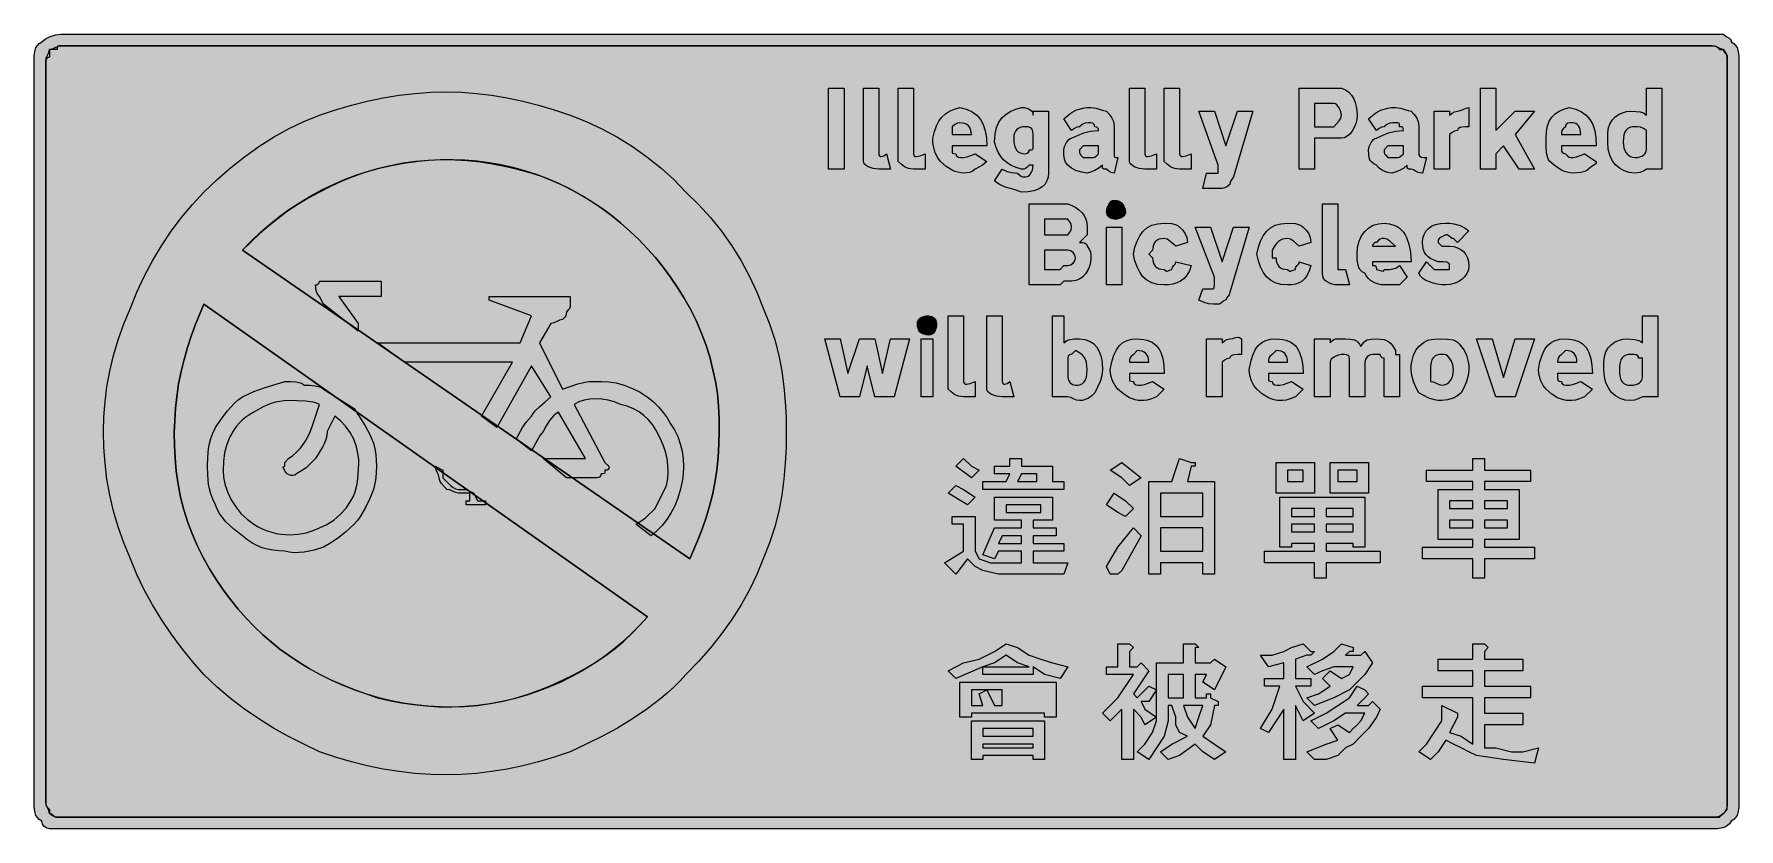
# Model space of a CAD drawing. Header units: metres. Extents: x 18 to 549, y 13 to 260.
import ezdxf

# ---------------------------------------------------------------- set-up
doc = ezdxf.new("R2010")
doc.units = ezdxf.units.M
for name, color, linetype, true_color in [('FILL_BLACK_000000', 7, 'Continuous', 0x000000), ('FILL_BLUE_0000FF', 7, 'Continuous', 0x0000ff), ('FILL_RED_FF0000', 7, 'Continuous', 0xff0000), ('FILL_WHITE_FFFFFF', 7, 'Continuous', 0xffffff)]:
    doc.layers.add(name, color=color, linetype=linetype, true_color=true_color)

msp = doc.modelspace()

# ---------------------------------------------------------------- hatches: boundary and pattern name
at = {"layer": 'FILL_BLACK_000000', "true_color": 0x000000}
h = msp.add_hatch(color=7, dxfattribs=at)
h.dxf.hatch_style = 1
h.paths.add_polyline_path([(548.63, 19.58), (548.37, 17.91), (548.08, 17.15), (547.66, 16.47), (547.06, 15.86), (546.27, 15.36), (545.77, 14.57), (545.16, 13.97), (544.48, 13.55), (543.72, 13.26), (542.05, 13), (540.27, 12.96), (26.67, 12.96), (23.07, 12.96), (22.19, 13.17), (21.42, 13.71), (20.88, 14.48), (20.67, 15.36), (19.88, 15.86), (19.28, 16.47), (18.86, 17.15), (18.57, 17.91), (18.31, 19.58), (18.27, 21.36), (18.27, 251.76), (18.31, 253.54), (18.57, 255.21), (18.86, 255.97), (19.28, 256.65), (19.88, 257.26), (20.67, 257.76), (21.78, 258.64), (23.22, 259.41), (24.89, 259.95), (26.67, 260.16), (540.27, 260.16), (543.87, 260.16), (544.75, 259.45), (545.52, 258.96), (546.06, 258.47), (546.22, 258.16), (546.27, 257.76), (547.06, 257.26), (547.66, 256.65), (548.08, 255.97), (548.37, 255.21), (548.63, 253.54), (548.67, 251.76), (548.67, 21.36), (548.63, 19.58)])
h.paths.add_polyline_path([(545.05, 252.66), (544.92, 253.56), (544.56, 254.46), (543.87, 255.36), (542.97, 255.55), (542.07, 255.96), (541.17, 256.37), (540.27, 256.56), (26.67, 256.56), (25.98, 256.54), (25.62, 256.41), (25.49, 256.05), (25.47, 255.36), (23.07, 255.36), (23.07, 252.96), (22.67, 252.91), (22.38, 252.77), (22.02, 252.36), (21.87, 251.76), (21.87, 21.36), (21.89, 20.65), (22.02, 20.16), (22.38, 19.67), (23.07, 18.96), (23.07, 17.76), (23.47, 17.71), (23.78, 17.57), (24.27, 17.16), (24.76, 16.75), (25.07, 16.61), (25.47, 16.56), (26.67, 16.56), (540.27, 16.56), (542.67, 16.56), (543.87, 17.76), (545.07, 18.96), (545.07, 21.36), (545.07, 251.76), (545.05, 252.66)], flags=16)
h = msp.add_hatch(color=7, dxfattribs=at)
h.dxf.hatch_style = 1
h.paths.add_polyline_path([(265.47, 218.16), (265.47, 243.36), (270.27, 243.36), (270.27, 218.16), (265.47, 218.16)])
h = msp.add_hatch(color=7, dxfattribs=at)
h.dxf.hatch_style = 1
h.paths.add_polyline_path([(281.07, 222.96), (281.12, 222.57), (281.28, 222.29), (281.51, 222.12), (281.82, 222.06), (282.59, 222.29), (283.47, 222.96), (284.67, 218.16), (283.47, 218.16), (281.07, 218.16), (280.17, 218.21), (279.31, 218.37), (277.77, 218.91), (277.16, 219.27), (276.68, 219.68), (276.38, 220.11), (276.27, 220.56), (276.27, 221.76), (276.27, 243.36), (281.07, 243.36), (281.07, 222.96)])
h = msp.add_hatch(color=7, dxfattribs=at)
h.dxf.hatch_style = 1
h.paths.add_polyline_path([(291.87, 222.96), (291.93, 222.57), (292.1, 222.29), (292.38, 222.12), (292.77, 222.06), (293.9, 222.29), (295.47, 222.96), (295.47, 218.16), (294.27, 218.16), (291.87, 218.16), (291.02, 218.21), (290.28, 218.37), (289.02, 218.91), (287.99, 219.68), (287.07, 220.56), (287.07, 221.76), (287.07, 243.36), (291.87, 243.36), (291.87, 222.96)])
h = msp.add_hatch(color=7, dxfattribs=at)
h.dxf.hatch_style = 1
h.paths.add_polyline_path([(363.87, 222.96), (363.93, 222.57), (364.1, 222.29), (364.38, 222.12), (364.77, 222.06), (365.9, 222.29), (367.47, 222.96), (367.47, 218.16), (366.27, 218.16), (363.87, 218.16), (362.97, 218.21), (362.11, 218.37), (360.57, 218.91), (359.96, 219.27), (359.48, 219.68), (359.18, 220.11), (359.07, 220.56), (359.07, 221.76), (359.07, 243.36), (363.87, 243.36), (363.87, 222.96)])
h = msp.add_hatch(color=7, dxfattribs=at)
h.dxf.hatch_style = 1
h.paths.add_polyline_path([(374.67, 222.96), (374.73, 222.57), (374.9, 222.29), (375.18, 222.12), (375.57, 222.06), (376.7, 222.29), (378.27, 222.96), (378.27, 218.16), (377.07, 218.16), (374.67, 218.16), (373.82, 218.21), (373.08, 218.37), (371.82, 218.91), (370.79, 219.68), (369.87, 220.56), (369.87, 221.76), (369.87, 243.36), (374.67, 243.36), (374.67, 222.96)])
h = msp.add_hatch(color=7, dxfattribs=at)
h.dxf.hatch_style = 1
h.paths.add_polyline_path([(411.87, 218.16), (411.87, 243.36), (423.87, 243.36), (425.07, 243.36), (426.31, 242.8), (427.34, 242.05), (428.17, 241.12), (428.82, 240.06), (429.3, 238.88), (429.63, 237.62), (429.81, 236.31), (429.87, 234.96), (429.76, 233.62), (429.46, 232.32), (428.98, 231.1), (428.37, 230.01), (427.64, 229.09), (426.83, 228.38), (425.97, 227.92), (425.07, 227.76), (423.87, 227.76), (416.67, 227.76), (416.67, 218.16), (411.87, 218.16)])
h.paths.add_polyline_path([(424.32, 233.16), (424.86, 234.06), (425.07, 234.96), (424.86, 236.03), (424.32, 237.21), (423.55, 238.17), (423.12, 238.45), (422.67, 238.56), (416.67, 238.56), (416.67, 231.36), (422.67, 231.36), (424.32, 233.16)], flags=16)
h = msp.add_hatch(color=7, dxfattribs=at)
h.dxf.hatch_style = 1
h.paths.add_polyline_path([(468.27, 243.36), (473.07, 243.36), (473.07, 230.16), (479.07, 236.16), (485.07, 236.16), (479.07, 228.96), (485.07, 218.16), (480.27, 218.16), (475.47, 225.36), (473.07, 222.96), (473.07, 218.16), (468.27, 218.16), (468.27, 243.36)])
h = msp.add_hatch(color=7, dxfattribs=at)
h.dxf.hatch_style = 1
h.paths.add_polyline_path([(517.85, 217.15), (516.27, 216.96), (514.53, 217.13), (512.93, 217.62), (511.5, 218.42), (510.27, 219.51), (509.26, 220.89), (508.51, 222.53), (508.03, 224.42), (507.87, 226.56), (507.87, 227.76), (507.87, 228.96), (508.03, 230.65), (508.49, 232.11), (509.2, 233.35), (510.12, 234.36), (511.21, 235.15), (512.43, 235.71), (513.73, 236.05), (515.07, 236.16), (516.66, 236.14), (517.92, 236.01), (518.95, 235.65), (519.87, 234.96), (519.87, 243.36), (524.67, 243.36), (524.67, 218.16), (519.87, 218.16), (518.97, 217.56), (517.85, 217.15)])
h.paths.add_polyline_path([(519.87, 230.16), (518.97, 230.85), (518.07, 231.21), (517.17, 231.34), (516.27, 231.36), (515.43, 231.3), (514.7, 231.12), (514.08, 230.79), (513.57, 230.31), (513.18, 229.66), (512.9, 228.83), (512.73, 227.8), (512.67, 226.56), (512.73, 225.66), (512.9, 224.8), (513.18, 223.99), (513.57, 223.26), (514.08, 222.65), (514.7, 222.17), (515.43, 221.87), (516.27, 221.76), (517.11, 221.81), (517.85, 221.97), (518.46, 222.2), (518.97, 222.51), (519.36, 222.87), (519.65, 223.28), (519.81, 223.71), (519.87, 224.16), (519.87, 228.96), (519.87, 230.16)], flags=16)
h = msp.add_hatch(color=7, dxfattribs=at)
h.dxf.hatch_style = 1
h.paths.add_polyline_path([(303.87, 224.16), (303.89, 223.47), (304.02, 223.11), (304.38, 222.98), (305.07, 222.96), (305.12, 222.56), (305.28, 222.27), (305.82, 221.91), (306.59, 221.78), (307.47, 221.76), (308.54, 221.95), (309.72, 222.36), (311.07, 222.96), (314.67, 220.56), (313.32, 219.36), (311.07, 218.16), (310.17, 217.47), (309.27, 217.11), (308.37, 216.98), (307.47, 216.96), (306.57, 217.02), (305.67, 217.19), (304.77, 217.47), (303.87, 217.86), (302.07, 218.99), (300.27, 220.56), (299.39, 221.69), (298.62, 223.26), (298.08, 225.29), (297.92, 226.47), (297.87, 227.76), (298.38, 229.85), (299.01, 231.62), (299.79, 233.12), (300.72, 234.36), (301.82, 235.38), (303.1, 236.2), (304.58, 236.85), (306.27, 237.36), (308.35, 236.8), (310.11, 235.99), (311.56, 234.93), (312.72, 233.61), (313.59, 232), (314.2, 230.1), (314.56, 227.89), (314.67, 225.36), (303.87, 225.36), (303.87, 224.16)])
h.paths.add_polyline_path([(309.81, 229.8), (309.65, 230.54), (309.36, 231.15), (308.97, 231.66), (308.46, 232.05), (307.85, 232.34), (307.11, 232.5), (306.27, 232.56), (305.52, 232.41), (304.75, 232.05), (303.87, 231.36), (303.87, 228.96), (309.87, 228.96), (309.81, 229.8)], flags=16)
h = msp.add_hatch(color=7, dxfattribs=at)
h.dxf.hatch_style = 1
h.paths.add_polyline_path([(333.4, 214.5), (332.79, 213.48), (331.92, 212.61), (330.76, 211.91), (329.31, 211.39), (327.55, 211.07), (325.47, 210.96), (323.48, 211.69), (321.27, 212.31), (320.15, 212.68), (319.06, 213.15), (318.02, 213.77), (317.07, 214.56), (319.47, 218.16), (321.06, 217.47), (322.32, 217.11), (323.35, 216.98), (324.27, 216.96), (324.98, 216.27), (325.47, 215.91), (325.96, 215.78), (326.67, 215.76), (327.12, 215.82), (327.55, 215.99), (327.96, 216.27), (328.32, 216.66), (328.63, 217.17), (328.86, 217.79), (329.02, 218.52), (329.07, 219.36), (327.87, 219.36), (327.16, 218.67), (326.67, 218.31), (326.18, 218.18), (325.47, 218.16), (323.78, 218.67), (322.3, 219.3), (321.02, 220.08), (319.92, 221.01), (318.99, 222.11), (318.21, 223.39), (317.58, 224.87), (317.07, 226.56), (317.23, 229.04), (317.71, 231.12), (318.46, 232.82), (319.47, 234.21), (320.7, 235.31), (322.13, 236.18), (323.73, 236.85), (325.47, 237.36), (326.31, 237.31), (327.05, 237.15), (327.66, 236.92), (328.17, 236.61), (328.56, 236.25), (328.85, 235.84), (329.01, 235.41), (329.07, 234.96), (329.07, 236.16), (333.87, 236.16), (333.87, 216.96), (333.76, 215.67), (333.4, 214.5)])
h.paths.add_polyline_path([(328.86, 230.35), (328.63, 230.77), (328.32, 231.06), (327.55, 231.32), (326.67, 231.36), (325.83, 231.3), (325.1, 231.14), (324.48, 230.85), (323.97, 230.46), (323.58, 229.95), (323.3, 229.34), (323.13, 228.6), (323.07, 227.76), (323.13, 226.52), (323.3, 225.49), (323.58, 224.66), (323.97, 224.01), (324.48, 223.53), (325.1, 223.2), (325.83, 223.02), (326.67, 222.96), (327.27, 223.11), (327.68, 223.47), (327.82, 223.76), (327.87, 224.16), (328.56, 224.18), (328.92, 224.31), (329.05, 224.67), (329.07, 225.36), (329.07, 228.96), (329.02, 229.75), (328.86, 230.35)], flags=16)
h = msp.add_hatch(color=7, dxfattribs=at)
h.dxf.hatch_style = 1
h.paths.add_polyline_path([(353.39, 217.15), (352.62, 217.56), (351.87, 218.16), (351.18, 218.18), (350.82, 218.31), (350.69, 218.67), (350.67, 219.36), (349.58, 218.48), (348.27, 217.71), (346.96, 217.17), (345.87, 216.96), (344.09, 217.17), (342.42, 217.71), (340.98, 218.48), (339.87, 219.36), (339.18, 220.28), (338.82, 221.31), (338.69, 222.57), (338.67, 224.16), (338.88, 225.23), (339.42, 226.41), (340.19, 227.37), (340.62, 227.65), (341.07, 227.76), (342.89, 228.64), (344.82, 229.41), (346.98, 229.95), (348.17, 230.11), (349.47, 230.16), (349.42, 230.56), (349.28, 230.85), (348.87, 231.21), (348.27, 231.36), (348.22, 231.76), (348.08, 232.05), (347.67, 232.41), (347.07, 232.56), (346.17, 232.54), (345.27, 232.41), (344.37, 232.05), (343.47, 231.36), (342.72, 231.21), (341.95, 230.85), (341.07, 230.16), (338.67, 233.76), (340.49, 235.34), (341.43, 235.95), (342.42, 236.46), (343.46, 236.85), (344.58, 237.13), (345.77, 237.3), (347.07, 237.36), (348.66, 237.17), (349.92, 236.76), (350.95, 236.35), (351.87, 236.16), (352.75, 235.24), (353.52, 234.21), (354.06, 232.95), (354.22, 232.21), (354.27, 231.36), (354.27, 222.96), (354.29, 222.27), (354.42, 221.91), (354.78, 221.78), (355.47, 221.76), (354.27, 216.96), (353.39, 217.15)])
h.paths.add_polyline_path([(343.62, 222.96), (343.98, 222.47), (344.67, 221.76), (347.07, 221.76), (347.78, 221.78), (348.27, 221.91), (348.76, 222.27), (349.47, 222.96), (349.47, 225.36), (344.67, 225.36), (343.47, 224.16), (343.49, 223.45), (343.62, 222.96)], flags=16)
h = msp.add_hatch(color=7, dxfattribs=at)
h.dxf.hatch_style = 1
h.paths.add_polyline_path([(391.47, 215.76), (390.78, 214.88), (390.42, 214.11), (390.27, 213.36), (389.39, 212.67), (388.62, 212.31), (387.87, 212.16), (381.87, 212.16), (383.07, 216.96), (384.27, 216.96), (385.47, 216.96), (386.67, 216.96), (386.67, 218.16), (386.67, 219.36), (380.67, 236.16), (385.47, 236.16), (389.07, 225.36), (392.67, 236.16), (397.47, 236.16), (391.47, 215.76)])
h = msp.add_hatch(color=7, dxfattribs=at)
h.dxf.hatch_style = 1
h.paths.add_polyline_path([(449.48, 217.01), (448.86, 217.15), (448.02, 217.56), (447.4, 217.97), (446.67, 218.16), (445.98, 218.18), (445.62, 218.31), (445.49, 218.67), (445.47, 219.36), (444.38, 218.48), (443.07, 217.71), (441.76, 217.17), (440.67, 216.96), (439.82, 217.01), (439.08, 217.17), (437.82, 217.71), (436.79, 218.48), (435.87, 219.36), (435.08, 219.81), (434.48, 220.28), (434.06, 220.77), (433.77, 221.31), (433.51, 222.57), (433.47, 224.16), (433.68, 225.23), (434.22, 226.41), (434.99, 227.37), (435.42, 227.65), (435.87, 227.76), (437.69, 228.64), (439.62, 229.41), (441.78, 229.95), (442.97, 230.11), (444.27, 230.16), (444.25, 230.85), (444.12, 231.21), (443.76, 231.34), (443.07, 231.36), (443.05, 232.05), (442.92, 232.41), (442.56, 232.54), (441.87, 232.56), (440.97, 232.54), (440.07, 232.41), (439.17, 232.05), (438.27, 231.36), (437.52, 231.21), (436.75, 230.85), (435.87, 230.16), (433.47, 233.76), (435.29, 235.34), (436.23, 235.95), (437.22, 236.46), (438.26, 236.85), (439.38, 237.13), (440.57, 237.3), (441.87, 237.36), (443.46, 237.17), (444.72, 236.76), (445.75, 236.35), (446.67, 236.16), (447.55, 235.24), (448.32, 234.21), (448.86, 232.95), (449.02, 232.21), (449.07, 231.36), (449.07, 222.96), (449.12, 222.56), (449.28, 222.27), (449.82, 221.91), (450.59, 221.78), (451.47, 221.76), (450.27, 216.96), (449.48, 217.01)])
h.paths.add_polyline_path([(438.42, 222.96), (438.78, 222.47), (439.47, 221.76), (441.87, 221.76), (442.58, 221.78), (443.07, 221.91), (443.56, 222.27), (444.27, 222.96), (444.27, 225.36), (439.47, 225.36), (438.27, 224.16), (438.29, 223.45), (438.42, 222.96)], flags=16)
h = msp.add_hatch(color=7, dxfattribs=at)
h.dxf.hatch_style = 1
h.paths.add_polyline_path([(453.87, 236.16), (458.67, 236.16), (458.67, 234.96), (459.42, 235.56), (460.19, 235.97), (461.07, 236.16), (461.97, 236.35), (462.87, 236.76), (463.77, 237.17), (464.67, 237.36), (464.67, 231.36), (463.6, 231.34), (462.42, 231.21), (461.89, 231.07), (461.46, 230.85), (461.18, 230.56), (461.07, 230.16), (460.19, 229.97), (459.42, 229.56), (458.67, 228.96), (458.67, 218.16), (453.87, 218.16), (453.87, 236.16)])
h = msp.add_hatch(color=7, dxfattribs=at)
h.dxf.hatch_style = 1
h.paths.add_polyline_path([(493.47, 224.16), (493.52, 223.76), (493.66, 223.47), (494.07, 223.11), (494.67, 222.96), (495.38, 222.27), (495.87, 221.91), (496.36, 221.78), (497.07, 221.76), (498.14, 221.95), (499.32, 222.36), (500.67, 222.96), (504.27, 220.56), (504.22, 220.16), (504.06, 219.85), (503.52, 219.36), (502.75, 218.87), (501.87, 218.16), (501.37, 217.76), (500.78, 217.47), (499.47, 217.11), (497.07, 216.96), (496.17, 217.02), (495.27, 217.19), (494.37, 217.47), (493.47, 217.86), (491.67, 218.99), (489.87, 220.56), (489.47, 221.07), (489.18, 221.69), (488.82, 223.26), (488.69, 225.29), (488.67, 227.76), (488.78, 229.85), (489.12, 231.62), (489.68, 233.12), (490.47, 234.36), (491.48, 235.38), (492.72, 236.2), (494.18, 236.85), (495.87, 237.36), (497.95, 236.8), (499.71, 235.99), (501.16, 234.93), (502.32, 233.61), (503.19, 232), (503.8, 230.1), (504.16, 227.89), (504.27, 225.36), (493.47, 225.36), (493.47, 224.16)])
h.paths.add_polyline_path([(499.42, 229.8), (499.26, 230.54), (499.03, 231.15), (498.72, 231.66), (498.36, 232.05), (497.95, 232.34), (497.52, 232.5), (497.07, 232.56), (496.19, 232.54), (495.42, 232.41), (494.88, 232.05), (494.72, 231.76), (494.67, 231.36), (493.98, 230.65), (493.62, 230.16), (493.49, 229.67), (493.47, 228.96), (499.47, 228.96), (499.42, 229.8)], flags=16)
h = msp.add_hatch(color=7, dxfattribs=at)
h.dxf.hatch_style = 1
h.paths.add_polyline_path([(337.47, 207.36), (338.67, 207.36), (339.87, 207.36), (341.16, 206.85), (342.33, 206.24), (343.35, 205.5), (344.22, 204.66), (344.92, 203.7), (345.44, 202.64), (345.76, 201.45), (345.87, 200.16), (345.87, 197.76), (343.47, 195.36), (344.35, 195.34), (345.12, 195.21), (345.66, 194.85), (345.82, 194.56), (345.87, 194.16), (346.56, 193.26), (346.92, 192.36), (347.05, 191.46), (347.07, 190.56), (346.96, 189.22), (346.64, 187.92), (346.12, 186.7), (345.42, 185.61), (344.55, 184.69), (343.53, 183.98), (342.36, 183.52), (341.07, 183.36), (339.87, 183.36), (338.67, 183.36), (337.47, 182.16), (327.87, 182.16), (327.87, 207.36), (336.27, 207.36), (337.47, 207.36)])
h.paths.add_polyline_path([(339.87, 202.56), (338.67, 202.56), (337.47, 202.56), (332.67, 202.56), (332.67, 197.76), (337.47, 197.76), (338.67, 197.76), (339.87, 197.76), (340.47, 198.51), (340.88, 199.28), (341.07, 200.16), (340.88, 201.04), (340.47, 201.81), (339.87, 202.56)], flags=16)
h.paths.add_polyline_path([(338.67, 188.16), (339.87, 188.16), (340.75, 188.37), (341.52, 188.91), (342.06, 189.68), (342.27, 190.56), (342.06, 191.44), (341.52, 192.21), (340.75, 192.75), (339.87, 192.96), (338.67, 192.96), (337.47, 192.96), (332.67, 192.96), (332.67, 186.96), (337.47, 186.96), (338.67, 188.16)], flags=16)
h = msp.add_hatch(color=7, dxfattribs=at)
h.dxf.hatch_style = 1
h.paths.add_polyline_path([(357.81, 204.51), (357.65, 204.08), (357.36, 203.67), (356.97, 203.31), (356.46, 203), (355.85, 202.77), (355.11, 202.61), (354.27, 202.56), (353.39, 202.77), (352.62, 203.31), (352.08, 204.08), (351.87, 204.96), (352.08, 206.03), (352.62, 207.21), (353.39, 208.17), (353.82, 208.45), (354.27, 208.56), (355.11, 208.45), (355.85, 208.17), (356.46, 207.74), (356.97, 207.21), (357.36, 206.63), (357.65, 206.03), (357.87, 204.96), (357.81, 204.51)])
h = msp.add_hatch(color=7, dxfattribs=at)
h.dxf.hatch_style = 1
h.paths.add_polyline_path([(423.87, 188.16), (423.87, 186.96), (426.27, 186.96), (427.47, 182.16), (426.27, 182.16), (423.87, 182.16), (422.97, 182.22), (422.11, 182.38), (421.3, 182.67), (420.57, 183.06), (419.96, 183.57), (419.48, 184.18), (419.18, 184.92), (419.07, 185.76), (419.07, 186.96), (419.07, 207.36), (423.87, 207.36), (423.87, 188.16)])
h = msp.add_hatch(color=7, dxfattribs=at)
h.dxf.hatch_style = 1
h.paths.add_polyline_path([(351.87, 182.16), (351.87, 200.16), (356.67, 200.16), (356.67, 182.16), (351.87, 182.16)])
h = msp.add_hatch(color=7, dxfattribs=at)
h.dxf.hatch_style = 1
h.paths.add_polyline_path([(372.27, 201.21), (373.58, 200.85), (374.17, 200.56), (374.67, 200.16), (375.55, 199.24), (376.32, 198.21), (376.86, 196.95), (377.02, 196.21), (377.07, 195.36), (373.47, 194.16), (371.67, 195.81), (370.77, 196.35), (369.87, 196.56), (369.03, 196.5), (368.3, 196.34), (367.68, 196.05), (367.17, 195.66), (366.78, 195.15), (366.5, 194.53), (366.33, 193.8), (366.27, 192.96), (365.07, 191.76), (366.27, 190.56), (366.33, 189.72), (366.5, 188.99), (366.78, 188.37), (367.17, 187.86), (367.68, 187.47), (368.3, 187.19), (369.03, 187.02), (369.87, 186.96), (370.27, 186.62), (370.58, 186.45), (370.84, 186.43), (371.07, 186.51), (371.56, 186.79), (372.27, 186.96), (372.32, 187.36), (372.46, 187.67), (372.87, 188.16), (373.28, 188.65), (373.42, 188.96), (373.47, 189.36), (378.27, 188.16), (377.71, 186.52), (376.96, 185.2), (376.03, 184.15), (374.97, 183.36), (373.79, 182.79), (372.53, 182.42), (371.22, 182.22), (369.87, 182.16), (367.78, 182.33), (366.01, 182.82), (364.51, 183.62), (363.27, 184.71), (362.25, 186.09), (361.43, 187.73), (360.78, 189.62), (360.27, 191.76), (360.78, 193.9), (361.43, 195.79), (362.25, 197.43), (363.27, 198.81), (364.51, 199.9), (366.01, 200.7), (367.78, 201.19), (369.87, 201.36), (372.27, 201.21)])
h = msp.add_hatch(color=7, dxfattribs=at)
h.dxf.hatch_style = 1
h.paths.add_polyline_path([(390.27, 179.76), (390.22, 179.36), (390.08, 179.05), (389.67, 178.56), (389.26, 178.07), (389.12, 177.76), (389.07, 177.36), (388.67, 177.31), (388.36, 177.17), (387.87, 176.76), (387.38, 176.35), (387.07, 176.21), (386.67, 176.16), (385.06, 176.18), (383.67, 176.31), (382.28, 176.67), (380.67, 177.36), (381.87, 180.96), (383.07, 180.96), (384.27, 180.96), (384.96, 180.98), (385.32, 181.11), (385.45, 181.47), (385.47, 182.16), (385.47, 183.36), (385.47, 184.56), (379.47, 200.16), (384.27, 200.16), (387.87, 189.36), (391.47, 200.16), (396.27, 200.16), (390.27, 179.76)])
h = msp.add_hatch(color=7, dxfattribs=at)
h.dxf.hatch_style = 1
h.paths.add_polyline_path([(410.67, 201.21), (411.98, 200.85), (412.57, 200.56), (413.07, 200.16), (413.95, 199.24), (414.72, 198.21), (415.26, 196.95), (415.42, 196.21), (415.47, 195.36), (411.87, 194.16), (410.07, 195.81), (409.17, 196.35), (408.27, 196.56), (407.42, 196.5), (406.68, 196.34), (406.01, 196.05), (405.42, 195.66), (404.88, 195.15), (404.39, 194.53), (403.47, 192.96), (403.47, 191.76), (403.47, 190.56), (404.67, 190.56), (404.73, 189.72), (404.9, 188.99), (405.18, 188.37), (405.57, 187.86), (406.08, 187.47), (406.7, 187.19), (407.43, 187.02), (408.27, 186.96), (408.67, 186.62), (408.98, 186.45), (409.24, 186.43), (409.47, 186.51), (409.96, 186.79), (410.67, 186.96), (410.72, 187.36), (410.86, 187.67), (411.27, 188.16), (411.68, 188.65), (411.82, 188.96), (411.87, 189.36), (415.47, 188.16), (414.96, 186.52), (414.35, 185.2), (413.61, 184.15), (412.77, 183.36), (411.81, 182.79), (410.75, 182.42), (409.56, 182.22), (408.27, 182.16), (406.18, 182.33), (404.41, 182.82), (402.91, 183.62), (401.67, 184.71), (400.65, 186.09), (399.83, 187.73), (399.18, 189.62), (398.67, 191.76), (399.18, 193.9), (399.83, 195.79), (400.65, 197.43), (401.67, 198.81), (402.91, 199.9), (404.41, 200.7), (406.18, 201.19), (408.27, 201.36), (410.67, 201.21)])
h = msp.add_hatch(color=7, dxfattribs=at)
h.dxf.hatch_style = 1
h.paths.add_polyline_path([(434.67, 188.16), (435.36, 188.14), (435.72, 188.01), (435.85, 187.65), (435.87, 186.96), (436.75, 186.79), (437.52, 186.51), (438.06, 186.45), (438.22, 186.62), (438.27, 186.96), (439.86, 186.98), (441.12, 187.11), (442.15, 187.47), (443.07, 188.16), (445.47, 184.56), (443.07, 182.16), (438.27, 182.16), (437.37, 182.22), (436.49, 182.38), (435.63, 182.67), (434.82, 183.06), (434.06, 183.57), (433.38, 184.18), (432.77, 184.92), (432.27, 185.76), (431.48, 186.26), (430.88, 186.87), (430.46, 187.55), (430.17, 188.31), (429.91, 189.98), (429.87, 191.76), (430.03, 193.9), (430.51, 195.79), (431.26, 197.43), (432.27, 198.81), (433.5, 199.9), (434.93, 200.7), (436.53, 201.19), (438.27, 201.36), (440.01, 201.19), (441.61, 200.67), (442.35, 200.27), (443.04, 199.78), (443.68, 199.19), (444.27, 198.51), (444.8, 197.73), (445.28, 196.85), (446.03, 194.78), (446.51, 192.29), (446.67, 189.36), (434.67, 189.36), (434.67, 188.16)])
h.paths.add_polyline_path([(440.07, 195.81), (439.17, 196.35), (438.27, 196.56), (437.56, 196.54), (437.07, 196.41), (436.58, 196.05), (435.87, 195.36), (435.47, 195.31), (435.18, 195.17), (434.82, 194.76), (434.67, 194.16), (441.87, 194.16), (440.07, 195.81)], flags=16)
h = msp.add_hatch(color=7, dxfattribs=at)
h.dxf.hatch_style = 1
h.paths.add_polyline_path([(464.51, 186.87), (464.05, 185.7), (463.34, 184.68), (462.42, 183.81), (461.33, 183.11), (460.11, 182.59), (458.81, 182.27), (457.47, 182.16), (456.12, 182.22), (454.81, 182.38), (453.55, 182.67), (452.37, 183.06), (451.31, 183.57), (450.38, 184.18), (449.63, 184.92), (449.07, 185.76), (451.47, 189.36), (453.87, 186.96), (457.47, 186.96), (458.67, 186.96), (458.67, 188.16), (458.61, 188.56), (458.45, 188.85), (458.16, 189.07), (457.77, 189.21), (456.65, 189.34), (455.07, 189.36), (453.83, 189.81), (452.8, 190.3), (451.97, 190.84), (451.32, 191.46), (450.84, 192.2), (450.51, 193.07), (450.33, 194.12), (450.27, 195.36), (450.38, 196.65), (450.72, 197.82), (451.28, 198.84), (452.07, 199.71), (453.08, 200.41), (454.32, 200.93), (455.78, 201.25), (457.47, 201.36), (458.76, 201.31), (459.95, 201.15), (461.97, 200.61), (463.55, 199.84), (464.67, 198.96), (461.07, 195.36), (459.87, 196.56), (459.47, 196.61), (459.16, 196.75), (458.67, 197.16), (458.18, 197.57), (457.87, 197.71), (457.47, 197.76), (456.08, 197.05), (455.37, 196.56), (455.11, 196.07), (455.07, 195.36), (456.27, 194.16), (458.67, 194.16), (459.96, 194.05), (461.13, 193.73), (462.15, 193.21), (463.02, 192.51), (463.72, 191.64), (464.24, 190.62), (464.56, 189.45), (464.67, 188.16), (464.51, 186.87)])
h = msp.add_hatch(color=7, dxfattribs=at)
h.dxf.hatch_style = 1
h.paths.add_polyline_path([(299.02, 169.32), (298.86, 168.59), (298.63, 167.97), (298.32, 167.46), (297.96, 167.07), (297.55, 166.79), (297.12, 166.62), (296.67, 166.56), (295.83, 166.62), (295.1, 166.79), (294.48, 167.07), (293.97, 167.46), (293.58, 167.97), (293.3, 168.59), (293.13, 169.32), (293.07, 170.16), (293.13, 170.61), (293.3, 171.04), (293.58, 171.45), (293.97, 171.81), (294.48, 172.12), (295.1, 172.35), (295.83, 172.51), (296.67, 172.56), (297.55, 172.35), (298.32, 171.81), (298.86, 171.04), (299.07, 170.16), (299.02, 169.32)])
h = msp.add_hatch(color=7, dxfattribs=at)
h.dxf.hatch_style = 1
h.paths.add_polyline_path([(307.47, 152.16), (307.53, 151.77), (307.7, 151.48), (307.98, 151.32), (308.37, 151.26), (309.5, 151.48), (311.07, 152.16), (311.07, 147.36), (309.87, 147.36), (307.47, 147.36), (306.62, 147.41), (305.88, 147.57), (304.62, 148.11), (303.59, 148.88), (302.67, 149.76), (302.67, 150.96), (302.67, 172.56), (307.47, 172.56), (307.47, 152.16)])
h = msp.add_hatch(color=7, dxfattribs=at)
h.dxf.hatch_style = 1
h.paths.add_polyline_path([(319.47, 152.16), (319.52, 151.77), (319.68, 151.48), (319.91, 151.32), (320.22, 151.26), (320.99, 151.48), (321.87, 152.16), (323.07, 147.36), (321.87, 147.36), (319.47, 147.36), (318.57, 147.41), (317.71, 147.57), (316.17, 148.11), (315.56, 148.47), (315.08, 148.88), (314.78, 149.31), (314.67, 149.76), (314.67, 150.96), (314.67, 172.56), (319.47, 172.56), (319.47, 152.16)])
h = msp.add_hatch(color=7, dxfattribs=at)
h.dxf.hatch_style = 1
h.paths.add_polyline_path([(341.67, 146.76), (340.77, 147.17), (339.87, 147.36), (335.07, 147.36), (335.07, 172.56), (338.67, 172.56), (338.67, 164.16), (339.59, 164.85), (340.62, 165.21), (341.88, 165.34), (343.47, 165.36), (345.16, 165.19), (346.62, 164.7), (347.86, 163.9), (348.87, 162.81), (349.66, 161.43), (350.22, 159.79), (350.56, 157.9), (350.67, 155.76), (350.46, 153.96), (349.92, 152.16), (349.15, 150.36), (348.27, 148.56), (347.35, 147.68), (346.32, 146.91), (345.06, 146.37), (344.32, 146.21), (343.47, 146.16), (342.57, 146.35), (341.67, 146.76)])
h.paths.add_polyline_path([(343.85, 151.2), (344.46, 151.53), (344.97, 152.01), (345.36, 152.66), (345.65, 153.49), (345.81, 154.52), (345.87, 155.76), (345.81, 157), (345.65, 158.05), (345.36, 158.92), (344.97, 159.66), (344.46, 160.28), (343.85, 160.82), (342.27, 161.76), (341.07, 160.56), (340.67, 160.51), (340.38, 160.37), (340.02, 159.96), (339.87, 159.36), (339.87, 153.36), (340.08, 152.48), (340.62, 151.71), (341.39, 151.17), (342.27, 150.96), (343.11, 151.02), (343.85, 151.2)], flags=16)
h = msp.add_hatch(color=7, dxfattribs=at)
h.dxf.hatch_style = 1
h.paths.add_polyline_path([(516.14, 146.35), (515.07, 146.16), (513.33, 146.33), (511.73, 146.82), (510.3, 147.62), (509.07, 148.71), (508.06, 150.09), (507.31, 151.73), (506.83, 153.62), (506.67, 155.76), (506.67, 156.96), (506.67, 158.16), (506.83, 159.85), (507.29, 161.31), (508, 162.55), (508.92, 163.56), (510.01, 164.35), (511.23, 164.91), (512.53, 165.25), (513.87, 165.36), (516.27, 165.21), (517.58, 164.85), (518.17, 164.56), (518.67, 164.16), (518.67, 172.56), (523.47, 172.56), (523.47, 147.36), (518.67, 147.36), (517.32, 146.76), (516.14, 146.35)])
h.paths.add_polyline_path([(518.67, 159.36), (517.47, 159.36), (517.42, 159.76), (517.26, 160.05), (516.72, 160.41), (515.95, 160.54), (515.07, 160.56), (514.23, 160.5), (513.5, 160.32), (512.88, 159.99), (512.37, 159.51), (511.98, 158.86), (511.7, 158.03), (511.53, 157), (511.47, 155.76), (511.53, 154.52), (511.7, 153.49), (511.98, 152.66), (512.37, 152.01), (512.88, 151.53), (513.5, 151.2), (514.23, 151.02), (515.07, 150.96), (515.91, 151.01), (516.65, 151.17), (517.26, 151.4), (517.77, 151.71), (518.16, 152.07), (518.45, 152.48), (518.61, 152.91), (518.67, 153.36), (518.67, 158.16), (518.67, 159.36)], flags=16)
h = msp.add_hatch(color=7, dxfattribs=at)
h.dxf.hatch_style = 1
h.paths.add_polyline_path([(279.87, 147.36), (277.47, 156.96), (275.07, 147.36), (269.07, 147.36), (264.27, 165.36), (269.07, 165.36), (271.47, 154.56), (275.07, 165.36), (277.47, 165.36), (279.87, 165.36), (282.27, 154.56), (284.67, 165.36), (290.67, 165.36), (285.87, 147.36), (279.87, 147.36)])
h = msp.add_hatch(color=7, dxfattribs=at)
h.dxf.hatch_style = 1
h.paths.add_polyline_path([(294.27, 147.36), (294.27, 165.36), (297.87, 165.36), (297.87, 147.36), (294.27, 147.36)])
h = msp.add_hatch(color=7, dxfattribs=at)
h.dxf.hatch_style = 1
h.paths.add_polyline_path([(359.07, 153.36), (359.09, 152.67), (359.22, 152.31), (359.58, 152.18), (360.27, 152.16), (360.32, 151.76), (360.48, 151.47), (361.02, 151.11), (361.79, 150.98), (362.67, 150.96), (363.74, 151.15), (364.92, 151.56), (366.27, 152.16), (369.87, 149.76), (367.47, 147.36), (365.88, 146.67), (364.62, 146.31), (363.59, 146.18), (362.67, 146.16), (361.77, 146.22), (360.87, 146.39), (359.97, 146.67), (359.07, 147.06), (357.27, 148.19), (355.47, 149.76), (354.59, 150.87), (353.82, 152.31), (353.28, 153.98), (353.07, 155.76), (353.58, 158.24), (354.21, 160.3), (354.99, 161.96), (355.92, 163.26), (357.02, 164.22), (358.3, 164.87), (359.78, 165.24), (361.47, 165.36), (363.55, 165.19), (364.47, 164.98), (365.31, 164.68), (366.08, 164.31), (366.76, 163.84), (367.38, 163.29), (367.92, 162.66), (368.39, 161.94), (368.79, 161.14), (369.4, 159.29), (369.76, 157.09), (369.87, 154.56), (359.07, 154.56), (359.07, 153.36)])
h.paths.add_polyline_path([(365.01, 159), (364.85, 159.74), (364.56, 160.35), (364.17, 160.86), (363.66, 161.25), (363.05, 161.54), (362.31, 161.7), (361.47, 161.76), (360.27, 160.56), (359.58, 159.85), (359.22, 159.36), (359.09, 158.87), (359.07, 158.16), (365.07, 158.16), (365.01, 159)], flags=16)
h = msp.add_hatch(color=7, dxfattribs=at)
h.dxf.hatch_style = 1
h.paths.add_polyline_path([(383.07, 165.36), (387.87, 165.36), (387.87, 164.16), (388.62, 164.76), (389.39, 165.17), (390.27, 165.36), (391.17, 165.53), (392.07, 165.81), (392.97, 165.87), (393.42, 165.7), (393.87, 165.36), (393.87, 160.56), (392.8, 160.54), (391.62, 160.41), (391.09, 160.27), (390.66, 160.05), (390.38, 159.76), (390.27, 159.36), (389.39, 159.17), (388.62, 158.76), (387.87, 158.16), (387.87, 147.36), (383.07, 147.36), (383.07, 165.36)])
h = msp.add_hatch(color=7, dxfattribs=at)
h.dxf.hatch_style = 1
h.paths.add_polyline_path([(402.27, 153.36), (402.29, 152.67), (402.42, 152.31), (402.78, 152.18), (403.47, 152.16), (403.52, 151.76), (403.68, 151.47), (404.22, 151.11), (404.99, 150.98), (405.87, 150.96), (406.94, 151.15), (408.12, 151.56), (409.47, 152.16), (413.07, 149.76), (410.67, 147.36), (409.08, 146.67), (407.82, 146.31), (406.79, 146.18), (405.87, 146.16), (404.97, 146.22), (404.07, 146.39), (403.17, 146.67), (402.27, 147.06), (400.47, 148.19), (398.67, 149.76), (397.79, 150.87), (397.02, 152.31), (396.48, 153.98), (396.27, 155.76), (396.78, 158.24), (397.41, 160.3), (398.19, 161.96), (399.12, 163.26), (400.22, 164.22), (401.5, 164.87), (402.98, 165.24), (404.67, 165.36), (406.75, 165.19), (407.67, 164.98), (408.51, 164.68), (409.28, 164.31), (409.96, 163.84), (410.58, 163.29), (411.12, 162.66), (411.59, 161.94), (411.99, 161.14), (412.6, 159.29), (412.96, 157.09), (413.07, 154.56), (402.27, 154.56), (402.27, 153.36)])
h.paths.add_polyline_path([(408.21, 159), (408.05, 159.74), (407.76, 160.35), (407.37, 160.86), (406.86, 161.25), (406.25, 161.54), (405.51, 161.7), (404.67, 161.76), (403.47, 160.56), (402.78, 159.85), (402.42, 159.36), (402.29, 158.87), (402.27, 158.16), (408.27, 158.16), (408.21, 159)], flags=16)
h = msp.add_hatch(color=7, dxfattribs=at)
h.dxf.hatch_style = 1
h.paths.add_polyline_path([(433.79, 160.35), (433.02, 159.81), (432.48, 159.04), (432.27, 158.16), (432.27, 147.36), (427.47, 147.36), (427.47, 159.36), (427.42, 159.76), (427.26, 160.05), (426.72, 160.41), (425.95, 160.54), (425.07, 160.56), (424, 160.35), (422.82, 159.81), (421.86, 159.04), (421.58, 158.61), (421.47, 158.16), (421.47, 147.36), (416.67, 147.36), (416.67, 165.36), (421.47, 165.36), (421.47, 164.16), (422.18, 164.85), (422.67, 165.21), (423.16, 165.34), (423.87, 165.36), (426.27, 165.36), (427.86, 165.32), (429.12, 165.06), (429.66, 164.77), (430.15, 164.35), (430.62, 163.75), (431.07, 162.96), (431.52, 163.75), (431.99, 164.35), (432.48, 164.77), (433.02, 165.06), (434.28, 165.32), (435.87, 165.36), (437.11, 165.3), (438.16, 165.13), (439.03, 164.85), (439.77, 164.46), (440.39, 163.95), (440.93, 163.33), (441.87, 161.76), (441.87, 160.56), (443.07, 160.56), (443.07, 147.36), (438.27, 147.36), (438.27, 159.36), (437.67, 159.51), (437.26, 159.87), (437.12, 160.16), (437.07, 160.56), (434.67, 160.56), (433.79, 160.35)])
h = msp.add_hatch(color=7, dxfattribs=at)
h.dxf.hatch_style = 1
h.paths.add_polyline_path([(463.92, 152.16), (463.15, 150.36), (462.27, 148.56), (461.16, 147.68), (459.72, 146.91), (458.05, 146.37), (456.27, 146.16), (455.03, 146.21), (453.96, 146.37), (452.22, 146.91), (449.07, 148.56), (448.19, 150.36), (447.42, 152.16), (446.88, 153.96), (446.67, 155.76), (446.72, 157.05), (446.88, 158.24), (447.42, 160.26), (448.19, 161.84), (449.07, 162.96), (449.92, 163.75), (450.7, 164.35), (451.45, 164.77), (452.22, 165.06), (453.96, 165.32), (456.27, 165.36), (458.05, 165.32), (459.72, 165.06), (460.48, 164.77), (461.16, 164.35), (461.77, 163.75), (462.27, 162.96), (463.15, 161.84), (463.92, 160.26), (464.46, 158.24), (464.62, 157.05), (464.67, 155.76), (464.46, 153.96), (463.92, 152.16)])
h.paths.add_polyline_path([(459.27, 158.46), (458.67, 159.36), (457.96, 160.05), (457.47, 160.41), (456.98, 160.54), (456.27, 160.56), (455.43, 160.5), (454.7, 160.32), (454.08, 159.99), (453.57, 159.51), (453.18, 158.86), (452.9, 158.03), (452.73, 157), (452.67, 155.76), (452.67, 152.16), (453.57, 151.97), (454.47, 151.56), (455.37, 151.15), (456.27, 150.96), (457.11, 151.07), (457.85, 151.37), (458.46, 151.85), (458.97, 152.46), (459.36, 153.19), (459.65, 154), (459.81, 154.86), (459.87, 155.76), (459.68, 157.34), (459.27, 158.46)], flags=16)
h = msp.add_hatch(color=7, dxfattribs=at)
h.dxf.hatch_style = 1
h.paths.add_polyline_path([(467.07, 165.36), (471.87, 165.36), (475.47, 153.36), (479.07, 165.36), (485.07, 165.36), (479.07, 147.36), (475.47, 147.36), (473.07, 147.36), (467.07, 165.36)])
h = msp.add_hatch(color=7, dxfattribs=at)
h.dxf.hatch_style = 1
h.paths.add_polyline_path([(492.27, 153.36), (492.29, 152.67), (492.42, 152.31), (492.78, 152.18), (493.47, 152.16), (493.52, 151.76), (493.68, 151.47), (494.22, 151.11), (494.99, 150.98), (495.87, 150.96), (496.94, 151.15), (498.12, 151.56), (499.47, 152.16), (503.07, 149.76), (500.67, 147.36), (499.08, 146.67), (497.82, 146.31), (496.79, 146.18), (495.87, 146.16), (494.97, 146.22), (494.07, 146.39), (493.17, 146.67), (492.27, 147.06), (490.47, 148.19), (488.67, 149.76), (487.79, 150.87), (487.02, 152.31), (486.48, 153.98), (486.27, 155.76), (486.78, 158.24), (487.41, 160.3), (488.19, 161.96), (489.12, 163.26), (490.22, 164.22), (491.5, 164.87), (492.98, 165.24), (494.67, 165.36), (496.75, 165.19), (497.67, 164.98), (498.51, 164.68), (499.28, 164.31), (499.96, 163.84), (500.58, 163.29), (501.12, 162.66), (501.59, 161.94), (501.99, 161.14), (502.6, 159.29), (502.96, 157.09), (503.07, 154.56), (492.27, 154.56), (492.27, 153.36)])
h.paths.add_polyline_path([(498.21, 159), (498.05, 159.74), (497.76, 160.35), (497.37, 160.86), (496.86, 161.25), (496.25, 161.54), (495.51, 161.7), (494.67, 161.76), (493.47, 160.56), (492.78, 159.85), (492.42, 159.36), (492.29, 158.87), (492.27, 158.16), (498.27, 158.16), (498.21, 159)], flags=16)
h = msp.add_hatch(color=7, dxfattribs=at)
h.dxf.hatch_style = 1
h.paths.add_polyline_path([(309.87, 125.76), (312.27, 124.56), (309.87, 122.16), (305.07, 125.76), (307.47, 128.16), (309.87, 125.76)])
h = msp.add_hatch(color=7, dxfattribs=at)
h.dxf.hatch_style = 1
h.paths.add_polyline_path([(325.47, 125.76), (335.07, 125.76), (335.07, 120.96), (338.67, 120.96), (338.67, 118.56), (313.47, 118.56), (313.47, 120.96), (320.67, 120.96), (321.87, 123.36), (317.07, 123.36), (317.07, 125.76), (321.87, 125.76), (321.87, 128.16), (325.47, 128.16), (325.47, 125.76)])
h.paths.add_polyline_path([(330.27, 123.36), (325.47, 123.36), (324.27, 120.96), (330.27, 120.96), (330.27, 123.36)], flags=16)
h = msp.add_hatch(color=7, dxfattribs=at)
h.dxf.hatch_style = 1
h.paths.add_polyline_path([(379.47, 126.96), (379.47, 125.76), (378.27, 125.76), (377.07, 120.96), (385.47, 120.96), (385.47, 92.16), (381.87, 92.16), (381.87, 95.76), (368.67, 95.76), (368.67, 92.16), (365.07, 92.16), (365.07, 120.96), (372.27, 120.96), (374.67, 128.16), (378.27, 126.96), (379.47, 126.96)])
h.paths.add_polyline_path([(368.67, 117.36), (368.67, 110.16), (381.87, 110.16), (381.87, 117.36), (368.67, 117.36)], flags=16)
h.paths.add_polyline_path([(381.87, 106.56), (368.67, 106.56), (368.67, 99.36), (381.87, 99.36), (381.87, 106.56)], flags=16)
h = msp.add_hatch(color=7, dxfattribs=at)
h.dxf.hatch_style = 1
h.paths.add_polyline_path([(469.47, 125.76), (469.47, 124.56), (483.87, 124.56), (483.87, 120.96), (469.47, 120.96), (469.47, 118.56), (480.27, 118.56), (480.27, 102.96), (469.47, 102.96), (469.47, 100.56), (485.07, 100.56), (485.07, 96.96), (469.47, 96.96), (469.47, 90.96), (465.87, 90.96), (465.87, 96.96), (450.27, 96.96), (450.27, 100.56), (465.87, 100.56), (465.87, 102.96), (455.07, 102.96), (455.07, 118.56), (465.87, 118.56), (465.87, 120.96), (451.47, 120.96), (451.47, 124.56), (465.87, 124.56), (465.87, 128.16), (469.47, 128.16), (469.47, 126.96), (469.47, 125.76)])
h.paths.add_polyline_path([(465.87, 112.56), (465.87, 114.96), (458.67, 114.96), (458.67, 112.56), (465.87, 112.56)], flags=16)
h.paths.add_polyline_path([(458.67, 106.56), (465.87, 106.56), (465.87, 108.96), (458.67, 108.96), (458.67, 106.56)], flags=16)
h.paths.add_polyline_path([(469.47, 114.96), (469.47, 112.56), (476.67, 112.56), (476.67, 114.96), (469.47, 114.96)], flags=16)
h.paths.add_polyline_path([(476.67, 108.96), (469.47, 108.96), (469.47, 106.56), (476.67, 106.56), (476.67, 108.96)], flags=16)
h = msp.add_hatch(color=7, dxfattribs=at)
h.dxf.hatch_style = 1
h.paths.add_polyline_path([(362.67, 122.16), (359.07, 119.76), (356.67, 122.16), (353.07, 124.56), (356.67, 126.96), (362.67, 122.16)])
h = msp.add_hatch(color=7, dxfattribs=at)
h.dxf.hatch_style = 1
h.paths.add_polyline_path([(416.67, 117.36), (404.67, 117.36), (404.67, 126.96), (416.67, 126.96), (416.67, 117.36)])
h.paths.add_polyline_path([(413.07, 124.56), (408.27, 124.56), (408.27, 120.96), (413.07, 120.96), (413.07, 124.56)], flags=16)
h = msp.add_hatch(color=7, dxfattribs=at)
h.dxf.hatch_style = 1
h.paths.add_polyline_path([(433.47, 117.36), (421.47, 117.36), (421.47, 126.96), (433.47, 126.96), (433.47, 117.36)])
h.paths.add_polyline_path([(429.87, 124.56), (423.87, 124.56), (423.87, 120.96), (429.87, 120.96), (429.87, 124.56)], flags=16)
h = msp.add_hatch(color=7, dxfattribs=at)
h.dxf.hatch_style = 1
h.paths.add_polyline_path([(307.47, 118.56), (311.07, 116.16), (308.67, 113.76), (302.67, 117.36), (305.07, 119.76), (307.47, 118.56)])
h = msp.add_hatch(color=7, dxfattribs=at)
h.dxf.hatch_style = 1
h.paths.add_polyline_path([(357.87, 114.96), (360.27, 112.56), (357.87, 110.16), (355.47, 111.36), (351.87, 113.76), (354.27, 117.36), (357.87, 114.96)])
h = msp.add_hatch(color=7, dxfattribs=at)
h.dxf.hatch_style = 1
h.paths.add_polyline_path([(312.27, 96.96), (315.87, 95.76), (319.47, 95.76), (325.47, 95.76), (325.47, 99.36), (318.27, 99.36), (317.07, 96.96), (313.47, 98.16), (317.07, 106.56), (325.47, 106.56), (325.47, 108.96), (317.07, 108.96), (317.07, 116.16), (335.07, 116.16), (335.07, 108.96), (329.07, 108.96), (329.07, 106.56), (336.27, 106.56), (336.27, 104.16), (329.07, 104.16), (329.07, 101.76), (338.67, 101.76), (338.67, 99.36), (329.07, 99.36), (329.07, 95.76), (339.87, 95.76), (338.67, 92.16), (323.07, 92.16), (318.27, 92.16), (313.47, 93.36), (311.07, 94.56), (308.67, 96.96), (305.07, 92.16), (301.47, 95.76), (307.47, 99.36), (307.47, 107.76), (303.87, 107.76), (303.87, 110.16), (311.07, 110.16), (311.07, 99.36), (312.27, 96.96)])
h.paths.add_polyline_path([(319.47, 104.16), (318.27, 101.76), (325.47, 101.76), (325.47, 104.16), (319.47, 104.16)], flags=16)
h.paths.add_polyline_path([(331.47, 113.76), (320.67, 113.76), (320.67, 111.36), (331.47, 111.36), (331.47, 113.76)], flags=16)
h = msp.add_hatch(color=7, dxfattribs=at)
h.dxf.hatch_style = 1
h.paths.add_polyline_path([(428.67, 101.76), (420.27, 101.76), (420.27, 99.36), (437.07, 99.36), (437.07, 95.76), (420.27, 95.76), (420.27, 90.96), (416.67, 90.96), (416.67, 95.76), (401.07, 95.76), (401.07, 99.36), (416.67, 99.36), (416.67, 101.76), (409.47, 101.76), (409.47, 100.56), (405.87, 100.56), (405.87, 116.16), (432.27, 116.16), (432.27, 100.56), (428.67, 100.56), (428.67, 101.76)])
h.paths.add_polyline_path([(428.67, 110.16), (428.67, 112.56), (420.27, 112.56), (420.27, 110.16), (428.67, 110.16)], flags=16)
h.paths.add_polyline_path([(420.27, 105.36), (428.67, 105.36), (428.67, 107.76), (420.27, 107.76), (420.27, 105.36)], flags=16)
h.paths.add_polyline_path([(409.47, 112.56), (409.47, 110.16), (416.67, 110.16), (416.67, 112.56), (409.47, 112.56)], flags=16)
h.paths.add_polyline_path([(416.67, 107.76), (409.47, 107.76), (409.47, 105.36), (416.67, 105.36), (416.67, 107.76)], flags=16)
h = msp.add_hatch(color=7, dxfattribs=at)
h.dxf.hatch_style = 1
h.paths.add_polyline_path([(356.67, 93.36), (355.47, 92.16), (354.27, 92.16), (353.07, 92.16), (351.87, 94.56), (355.47, 100.56), (360.27, 106.56), (362.67, 104.16), (356.67, 93.36)])
h = msp.add_hatch(color=7, dxfattribs=at)
h.dxf.hatch_style = 1
h.paths.add_polyline_path([(335.07, 64.56), (339.87, 63.36), (337.47, 59.76), (332.67, 60.96), (329.07, 63.36), (329.07, 60.96), (313.47, 60.96), (313.47, 63.36), (305.07, 59.76), (302.67, 62.16), (307.47, 64.56), (312.27, 65.76), (317.07, 68.16), (320.67, 70.56), (324.27, 69.36), (327.87, 66.96), (331.47, 65.76), (335.07, 64.56)])
h.paths.add_polyline_path([(327.87, 63.36), (324.27, 64.56), (320.67, 66.96), (317.07, 64.56), (313.47, 63.36), (327.87, 63.36)], flags=16)
h = msp.add_hatch(color=7, dxfattribs=at)
h.dxf.hatch_style = 1
h.paths.add_polyline_path([(355.47, 70.56), (359.07, 70.56), (360.27, 69.36), (359.07, 68.16), (359.07, 63.36), (361.47, 63.36), (362.67, 64.56), (365.07, 62.16), (360.27, 54.96), (361.47, 53.76), (365.07, 57.36), (367.47, 56.16), (365.07, 52.56), (362.67, 52.56), (363.87, 50.16), (367.47, 47.76), (363.87, 45.36), (362.67, 47.76), (360.27, 50.16), (360.27, 34.56), (356.67, 34.56), (356.67, 50.16), (353.07, 46.56), (350.67, 48.96), (355.47, 53.76), (360.27, 60.96), (351.87, 60.96), (351.87, 63.36), (355.47, 63.36), (355.47, 70.56)])
h = msp.add_hatch(color=7, dxfattribs=at)
h.dxf.hatch_style = 1
h.paths.add_polyline_path([(380.67, 69.36), (379.47, 69.36), (379.47, 64.56), (384.27, 64.56), (385.47, 65.76), (389.07, 63.36), (385.47, 56.16), (381.87, 58.56), (383.07, 60.96), (379.47, 60.96), (379.47, 53.76), (383.07, 53.76), (383.07, 54.96), (384.27, 54.96), (384.27, 53.76), (386.67, 52.56), (386.67, 51.36), (385.47, 51.36), (384.27, 45.36), (381.87, 41.76), (385.47, 39.36), (389.07, 36.96), (385.47, 34.56), (381.87, 36.96), (379.47, 39.36), (374.67, 35.76), (371.07, 34.56), (368.67, 36.96), (372.27, 39.36), (377.07, 41.76), (374.67, 42.96), (373.47, 45.36), (373.47, 47.76), (372.27, 51.36), (371.07, 51.36), (371.07, 46.56), (369.87, 41.76), (367.47, 38.16), (365.07, 34.56), (361.47, 36.96), (363.87, 39.36), (366.27, 42.96), (367.47, 46.56), (367.47, 51.36), (367.47, 64.56), (375.87, 64.56), (375.87, 70.56), (379.47, 70.56), (380.67, 69.36)])
h.paths.add_polyline_path([(380.67, 47.76), (381.87, 51.36), (375.87, 51.36), (377.07, 47.76), (379.47, 44.16), (380.67, 47.76)], flags=16)
h.paths.add_polyline_path([(375.87, 60.96), (371.07, 60.96), (371.07, 53.76), (375.87, 53.76), (375.87, 60.96)], flags=16)
h = msp.add_hatch(color=7, dxfattribs=at)
h.dxf.hatch_style = 1
h.paths.add_polyline_path([(403.47, 66.96), (407.07, 68.16), (409.47, 69.36), (413.07, 70.56), (415.47, 68.16), (416.67, 68.16), (415.47, 66.96), (414.27, 66.96), (410.67, 65.76), (410.67, 59.76), (415.47, 59.76), (415.47, 57.36), (410.67, 57.36), (413.07, 52.56), (416.67, 48.96), (413.07, 46.56), (410.67, 51.36), (410.67, 34.56), (407.07, 34.56), (407.07, 50.16), (404.67, 46.56), (402.27, 42.96), (399.87, 44.16), (403.47, 50.16), (405.87, 57.36), (401.07, 57.36), (401.07, 59.76), (407.07, 59.76), (407.07, 64.56), (402.27, 63.36), (399.87, 66.96), (403.47, 66.96)])
h = msp.add_hatch(color=7, dxfattribs=at)
h.dxf.hatch_style = 1
h.paths.add_polyline_path([(428.67, 68.16), (427.47, 68.16), (426.27, 66.96), (431.07, 66.96), (432.27, 68.16), (434.67, 64.56), (432.27, 60.96), (427.47, 56.16), (422.67, 53.76), (416.67, 51.36), (414.27, 53.76), (417.87, 54.96), (421.47, 57.36), (419.07, 59.76), (421.47, 62.16), (425.07, 59.76), (427.47, 60.96), (428.67, 63.36), (422.67, 63.36), (419.07, 62.16), (416.67, 60.96), (414.27, 63.36), (419.07, 65.76), (422.67, 68.16), (425.07, 70.56), (428.67, 69.36), (428.67, 68.16)])
h = msp.add_hatch(color=7, dxfattribs=at)
h.dxf.hatch_style = 1
h.paths.add_polyline_path([(465.87, 65.76), (465.87, 70.56), (469.47, 70.56), (470.67, 69.36), (469.47, 68.16), (469.47, 65.76), (481.47, 65.76), (481.47, 62.16), (469.47, 62.16), (469.47, 57.36), (483.87, 57.36), (483.87, 53.76), (469.47, 53.76), (469.47, 48.96), (481.47, 48.96), (481.47, 45.36), (469.47, 45.36), (469.47, 38.16), (473.07, 38.16), (477.87, 36.96), (481.47, 36.96), (486.27, 38.16), (485.07, 33.36), (475.47, 34.56), (467.07, 35.76), (464.67, 36.96), (462.27, 38.16), (459.87, 39.36), (457.47, 40.56), (455.07, 36.96), (452.67, 34.56), (449.07, 36.96), (451.47, 39.36), (453.87, 42.96), (456.27, 46.56), (456.27, 51.36), (461.07, 48.96), (461.07, 47.76), (458.67, 42.96), (462.27, 41.76), (465.87, 39.36), (465.87, 53.76), (450.27, 53.76), (450.27, 57.36), (465.87, 57.36), (465.87, 62.16), (455.07, 62.16), (455.07, 65.76), (465.87, 65.76)])
h = msp.add_hatch(color=7, dxfattribs=at)
h.dxf.hatch_style = 1
h.paths.add_polyline_path([(336.27, 47.76), (332.67, 47.76), (332.67, 48.96), (309.87, 48.96), (309.87, 47.76), (306.27, 47.76), (306.27, 58.56), (336.27, 58.56), (336.27, 47.76)])
h.paths.add_polyline_path([(309.87, 51.36), (313.47, 51.36), (312.27, 54.96), (314.67, 56.16), (309.87, 56.16), (309.87, 51.36)], flags=16)
h.paths.add_polyline_path([(317.07, 51.36), (319.47, 51.36), (319.47, 56.16), (314.67, 56.16), (317.07, 51.36)], flags=16)
h = msp.add_hatch(color=7, dxfattribs=at)
h.dxf.hatch_style = 1
h.paths.add_polyline_path([(433.47, 54.96), (432.27, 53.76), (429.87, 51.36), (433.47, 51.36), (434.67, 52.56), (437.07, 50.16), (435.87, 47.76), (433.47, 44.16), (431.07, 41.76), (428.67, 39.36), (426.27, 38.16), (423.87, 35.76), (420.27, 34.56), (416.67, 34.56), (414.27, 36.96), (420.27, 39.36), (423.87, 40.56), (421.47, 44.16), (423.87, 45.36), (427.47, 42.96), (428.67, 44.16), (429.87, 45.36), (431.07, 46.56), (432.27, 48.96), (426.27, 48.96), (422.67, 46.56), (417.87, 44.16), (415.47, 46.56), (420.27, 48.96), (423.87, 51.36), (427.47, 53.76), (429.87, 57.36), (432.27, 56.16), (433.47, 54.96)])
h = msp.add_hatch(color=7, dxfattribs=at)
h.dxf.hatch_style = 1
h.paths.add_polyline_path([(329.07, 34.56), (329.07, 35.76), (313.47, 35.76), (313.47, 34.56), (309.87, 34.56), (309.87, 46.56), (332.67, 46.56), (332.67, 34.56), (329.07, 34.56)])
h.paths.add_polyline_path([(313.47, 39.36), (313.47, 38.16), (329.07, 38.16), (329.07, 39.36), (313.47, 39.36)], flags=16)
h.paths.add_polyline_path([(329.07, 44.16), (313.47, 44.16), (313.47, 41.76), (329.07, 41.76), (329.07, 44.16)], flags=16)
at = {"layer": 'FILL_BLUE_0000FF', "true_color": 0x0000ff}
h = msp.add_hatch(color=7, dxfattribs=at)
h.dxf.hatch_style = 1
h.paths.add_polyline_path([(85.83, 195.81), (88.69, 198.53), (91.65, 201.09), (94.71, 203.52), (97.87, 205.79), (101.11, 207.92), (104.42, 209.89), (107.82, 211.71), (111.29, 213.38), (114.82, 214.89), (118.41, 216.24), (122.05, 217.43), (125.75, 218.46), (129.48, 219.32), (133.26, 220.03), (137.07, 220.56), (140.89, 220.93), (144.71, 221.12), (148.52, 221.15), (152.31, 221.01), (156.09, 220.7), (159.83, 220.22), (163.54, 219.58), (167.22, 218.76), (170.85, 217.78), (174.44, 216.62), (177.98, 215.3), (181.45, 213.81), (184.86, 212.15), (188.21, 210.32), (191.48, 208.33), (194.67, 206.16), (197.76, 203.85), (200.75, 201.44), (203.61, 198.9), (206.37, 196.26), (209.01, 193.5), (211.55, 190.64), (213.96, 187.65), (216.27, 184.56), (218.46, 181.35), (220.53, 178.04), (222.45, 174.6), (224.22, 171.06), (225.82, 167.4), (227.24, 163.64), (228.46, 159.75), (229.47, 155.76), (230.26, 152.11), (230.84, 148.35), (231.22, 144.52), (231.42, 140.61), (231.45, 136.65), (231.33, 132.64), (231.06, 128.61), (230.67, 124.56), (230.11, 120.62), (229.36, 116.87), (228.43, 113.3), (227.37, 109.86), (226.19, 106.54), (224.93, 103.3), (222.27, 96.96), (83.07, 192.96), (85.83, 195.81)])
h = msp.add_hatch(color=7, dxfattribs=at)
h.dxf.hatch_style = 1
h.paths.add_polyline_path([(206.53, 76.11), (203.85, 73.39), (201.04, 70.83), (198.12, 68.4), (195.08, 66.13), (191.94, 64), (188.7, 62.03), (185.37, 60.21), (181.95, 58.54), (178.46, 57.03), (174.9, 55.68), (171.27, 54.49), (167.59, 53.46), (163.85, 52.6), (160.08, 51.89), (156.27, 51.36), (152.43, 51.01), (148.58, 50.85), (144.71, 50.88), (140.84, 51.1), (136.98, 51.5), (133.13, 52.08), (129.31, 52.83), (125.52, 53.76), (121.77, 54.86), (118.08, 56.12), (114.44, 57.54), (110.88, 59.12), (107.39, 60.86), (103.98, 62.75), (100.67, 64.78), (97.47, 66.96), (94.77, 68.87), (92.09, 70.99), (89.43, 73.31), (86.82, 75.81), (84.26, 78.48), (81.78, 81.3), (79.37, 84.27), (77.07, 87.36), (74.88, 90.57), (72.81, 93.88), (70.89, 97.32), (69.12, 100.86), (67.52, 104.52), (66.1, 108.29), (64.88, 112.17), (63.87, 116.16), (63.08, 120.21), (62.5, 124.24), (62.12, 128.25), (61.92, 132.21), (61.89, 136.12), (62.01, 139.95), (62.28, 143.71), (62.67, 147.36), (63.23, 151.35), (63.98, 155.24), (64.91, 159), (65.97, 162.66), (67.15, 166.2), (68.41, 169.64), (71.07, 176.16), (209.07, 78.96), (206.53, 76.11)])
at = {"layer": 'FILL_RED_FF0000', "true_color": 0xff0000}
h = msp.add_hatch(color=7, dxfattribs=at)
h.dxf.hatch_style = 1
h.paths.add_polyline_path([(251.57, 121.71), (250.92, 116.76), (249.98, 111.81), (248.73, 106.86), (247.1, 101.91), (245.07, 96.96), (243.1, 92.07), (240.81, 87.29), (238.21, 82.62), (235.32, 78.06), (232.14, 73.62), (228.7, 69.29), (225.01, 65.07), (221.07, 60.96), (219.23, 58.98), (217.31, 57.07), (215.31, 55.25), (213.25, 53.5), (208.94, 50.2), (204.42, 47.16), (199.73, 44.34), (194.91, 41.72), (190.01, 39.27), (185.07, 36.96), (180.12, 35.27), (175.19, 33.81), (170.28, 32.57), (165.42, 31.56), (160.61, 30.77), (155.88, 30.21), (151.22, 29.87), (146.67, 29.76), (141.72, 29.87), (136.77, 30.21), (131.82, 30.77), (126.87, 31.56), (121.92, 32.57), (116.97, 33.81), (112.02, 35.27), (107.07, 36.96), (102.18, 39.27), (97.39, 41.72), (92.73, 44.34), (88.17, 47.16), (83.73, 50.2), (79.4, 53.5), (75.18, 57.07), (71.07, 60.96), (67.53, 65.07), (64.13, 69.29), (60.9, 73.62), (57.87, 78.06), (55.06, 82.62), (52.51, 87.29), (50.23, 92.07), (48.27, 96.96), (46.19, 101.91), (44.43, 106.86), (42.98, 111.81), (41.82, 116.76), (40.95, 121.71), (40.34, 126.66), (39.98, 131.61), (39.87, 136.56), (39.98, 141.11), (40.34, 145.77), (40.95, 150.5), (41.82, 155.31), (42.98, 160.17), (44.43, 165.08), (46.19, 170.01), (48.27, 174.96), (50.23, 179.9), (52.51, 184.8), (55.06, 189.62), (57.87, 194.31), (60.9, 198.83), (64.13, 203.14), (67.53, 207.2), (71.07, 210.96), (75.18, 214.9), (79.4, 218.59), (83.73, 222.03), (88.17, 225.21), (92.73, 228.1), (97.39, 230.7), (102.18, 232.99), (107.07, 234.96), (112.02, 236.65), (116.97, 238.11), (121.92, 239.35), (126.87, 240.36), (131.82, 241.15), (136.77, 241.71), (141.72, 242.05), (146.67, 242.16), (151.22, 242.05), (155.88, 241.71), (160.61, 241.15), (165.42, 240.36), (170.28, 239.35), (175.19, 238.11), (180.12, 236.65), (185.07, 234.96), (190.01, 232.99), (194.91, 230.7), (199.73, 228.1), (204.42, 225.21), (208.94, 222.03), (213.25, 218.59), (217.31, 214.9), (221.07, 210.96), (225.01, 207.2), (228.7, 203.14), (232.14, 198.83), (235.32, 194.31), (238.21, 189.62), (240.81, 184.8), (243.1, 179.9), (245.07, 174.96), (247.1, 170.01), (248.73, 165.08), (249.98, 160.17), (250.92, 155.31), (251.57, 150.5), (251.99, 145.77), (252.21, 141.11), (252.27, 136.56), (252.21, 131.61), (251.99, 126.66), (251.57, 121.71)])
h.paths.add_polyline_path([(226.19, 106.54), (227.37, 109.86), (228.43, 113.3), (229.36, 116.87), (230.11, 120.62), (230.67, 124.56), (231.06, 128.61), (231.33, 132.64), (231.45, 136.65), (231.42, 140.61), (231.22, 144.52), (230.84, 148.35), (230.26, 152.11), (229.47, 155.76), (228.46, 159.75), (227.24, 163.64), (225.82, 167.4), (224.22, 171.06), (222.45, 174.6), (220.53, 178.04), (218.46, 181.35), (216.27, 184.56), (213.96, 187.65), (211.55, 190.64), (209.01, 193.5), (206.37, 196.26), (203.61, 198.9), (200.75, 201.44), (197.76, 203.85), (194.67, 206.16), (189.03, 209.72), (186, 211.43), (182.82, 213.06), (179.47, 214.57), (175.94, 215.95), (172.21, 217.15), (168.27, 218.16), (164.62, 219), (160.86, 219.72), (157.03, 220.29), (153.12, 220.71), (149.16, 220.96), (145.15, 221.03), (141.12, 220.9), (137.07, 220.56), (133.02, 220), (129.01, 219.23), (125.05, 218.26), (121.17, 217.11), (117.41, 215.79), (113.78, 214.32), (110.33, 212.7), (107.07, 210.96), (103.58, 209.1), (100.28, 207.14), (97.16, 205.05), (94.17, 202.86), (91.3, 200.55), (88.51, 198.14), (85.77, 195.6), (83.07, 192.96), (222.27, 96.96), (224.93, 103.3), (226.19, 106.54)], flags=16)
h.paths.add_polyline_path([(68.41, 169.64), (67.15, 166.2), (65.97, 162.66), (64.91, 159), (63.98, 155.24), (63.23, 151.35), (62.67, 147.36), (62.28, 143.71), (62.01, 139.95), (61.89, 136.12), (61.92, 132.21), (62.12, 128.25), (62.5, 124.24), (63.08, 120.21), (63.87, 116.16), (64.88, 112.17), (66.1, 108.29), (67.52, 104.52), (69.12, 100.86), (70.89, 97.32), (72.81, 93.88), (74.88, 90.57), (77.07, 87.36), (79.37, 84.27), (81.78, 81.3), (84.26, 78.48), (86.82, 75.81), (89.43, 73.31), (92.09, 70.99), (94.77, 68.87), (97.47, 66.96), (100.62, 64.82), (103.81, 62.87), (107.05, 61.1), (110.37, 59.46), (113.81, 57.94), (117.38, 56.5), (125.07, 53.76), (128.72, 52.92), (132.48, 52.2), (136.31, 51.63), (140.22, 51.21), (144.18, 50.96), (148.19, 50.89), (152.22, 51.02), (156.27, 51.36), (160.27, 51.92), (164.16, 52.69), (167.98, 53.66), (171.72, 54.81), (175.41, 56.13), (179.05, 57.6), (182.67, 59.22), (186.27, 60.96), (189.76, 62.82), (193.04, 64.79), (196.12, 66.87), (199.02, 69.06), (201.75, 71.37), (204.33, 73.79), (206.76, 76.32), (209.07, 78.96), (71.07, 176.16), (68.41, 169.64)], flags=16)
at = {"layer": 'FILL_WHITE_FFFFFF', "true_color": 0xffffff}
h = msp.add_hatch(color=7, dxfattribs=at)
h.dxf.hatch_style = 1
h.paths.add_polyline_path([(540.98, 256.54), (541.47, 256.41), (541.96, 256.05), (542.67, 255.36), (543.87, 255.36), (543.92, 254.96), (544.06, 254.65), (544.47, 254.16), (544.88, 253.67), (545.02, 253.36), (545.07, 252.96), (545.07, 251.76), (545.07, 21.36), (545.05, 20.46), (544.92, 19.56), (544.56, 18.66), (543.87, 17.76), (542.97, 17.07), (542.07, 16.71), (541.17, 16.58), (540.27, 16.56), (26.67, 16.56), (25.77, 16.58), (24.87, 16.71), (23.97, 17.07), (23.07, 17.76), (22.88, 18.66), (22.47, 19.56), (22.06, 20.46), (21.87, 21.36), (21.87, 251.76), (22.06, 252.66), (22.47, 253.56), (22.88, 254.46), (23.07, 255.36), (23.97, 255.55), (24.87, 255.96), (25.77, 256.37), (26.67, 256.56), (540.27, 256.56), (540.98, 256.54)])
h = msp.add_hatch(color=7, dxfattribs=at)
h.dxf.hatch_style = 1
h.paths.add_polyline_path([(106.38, 179.46), (106.02, 180.36), (105.89, 181.26), (105.87, 182.16), (106.27, 182.21), (106.56, 182.35), (106.92, 182.76), (107.07, 183.36), (109.47, 183.36), (126.27, 183.36), (126.27, 178.56), (113.07, 178.56), (119.07, 170.16), (119.07, 168.96), (119.07, 167.76), (108.27, 176.16), (107.07, 178.56), (106.38, 179.46)])
h = msp.add_hatch(color=7, dxfattribs=at)
h.dxf.hatch_style = 1
h.paths.add_polyline_path([(173.07, 172.56), (159.87, 177.36), (159.87, 178.56), (185.07, 178.56), (185.07, 176.16), (185.05, 175.45), (184.92, 174.96), (184.56, 174.47), (183.87, 173.76), (183.85, 173.05), (183.72, 172.56), (183.36, 172.07), (182.67, 171.36), (181.77, 171.17), (180.87, 170.76), (179.97, 170.35), (179.07, 170.16), (175.47, 164.16), (182.67, 149.76), (187.47, 151.41), (189.76, 151.95), (190.97, 152.11), (192.27, 152.16), (194.78, 152.14), (197.07, 152.01), (199.36, 151.65), (201.87, 150.96), (204.46, 149.95), (206.82, 148.75), (208.96, 147.37), (210.87, 145.86), (212.56, 144.23), (214.02, 142.52), (215.26, 140.76), (216.27, 138.96), (217.51, 137.05), (218.52, 134.97), (219.31, 132.74), (219.87, 130.41), (220.21, 128.03), (220.32, 125.63), (220.21, 123.26), (219.87, 120.96), (219.31, 118.32), (218.54, 115.8), (217.57, 113.43), (216.42, 111.21), (215.1, 109.16), (213.63, 107.29), (212.01, 105.62), (210.27, 104.16), (205.47, 107.76), (207.08, 108.68), (208.47, 109.71), (211.47, 112.56), (215.07, 119.76), (215.41, 121.96), (215.54, 124.05), (215.47, 126.07), (215.22, 128.01), (214.8, 129.9), (214.23, 131.74), (213.51, 133.56), (212.67, 135.36), (211.71, 137.1), (210.63, 138.72), (209.4, 140.19), (208.02, 141.51), (206.47, 142.66), (204.74, 143.63), (202.81, 144.4), (200.67, 144.96), (198.82, 145.75), (196.9, 146.31), (194.95, 146.65), (193.02, 146.76), (191.14, 146.65), (189.36, 146.31), (187.73, 145.75), (186.27, 144.96), (195.87, 126.96), (197.07, 125.76), (197.05, 125.07), (196.92, 124.71), (196.56, 124.58), (195.87, 124.56), (195.85, 123.87), (195.72, 123.51), (195.36, 123.38), (194.67, 123.36), (194.52, 122.76), (194.16, 122.35), (193.87, 122.21), (193.47, 122.16), (183.87, 122.16), (176.67, 128.16), (189.87, 128.16), (181.47, 142.56), (180.62, 142.06), (179.88, 141.45), (178.62, 140.01), (177.59, 138.34), (176.67, 136.56), (175.77, 135.45), (174.87, 134.01), (173.07, 130.56), (168.27, 134.16), (170.22, 137.76), (171.48, 139.56), (173.07, 141.36), (173.57, 142.21), (174.18, 142.97), (175.62, 144.36), (177.29, 145.75), (179.07, 147.36), (173.07, 156.96), (162.27, 137.76), (157.47, 141.36), (167.07, 158.16), (133.47, 158.16), (125.07, 164.16), (169.47, 164.16), (173.07, 172.56)])
h = msp.add_hatch(color=7, dxfattribs=at)
h.dxf.hatch_style = 1
h.paths.add_polyline_path([(122.76, 135.66), (123.87, 132.96), (124.26, 131.16), (124.55, 129.36), (124.71, 127.56), (124.77, 125.76), (124.71, 123.96), (124.55, 122.16), (124.26, 120.36), (123.87, 118.56), (122.76, 115.69), (121.32, 112.71), (119.65, 109.95), (118.77, 108.77), (117.87, 107.76), (115.19, 105.29), (112.62, 103.26), (110.28, 101.69), (108.27, 100.56), (105.38, 99.7), (102.27, 99.06), (100.7, 98.9), (99.16, 98.87), (97.67, 99.02), (96.27, 99.36), (94.47, 99.42), (92.69, 99.6), (90.93, 99.93), (89.22, 100.41), (87.56, 101.06), (85.98, 101.89), (84.47, 102.92), (83.07, 104.16), (80.41, 106.17), (79.15, 107.3), (77.97, 108.51), (76.91, 109.77), (75.98, 111.08), (75.23, 112.41), (74.67, 113.76), (73.88, 115.51), (73.28, 117.15), (72.86, 118.72), (72.57, 120.21), (72.31, 123.04), (72.27, 125.76), (72.31, 128.48), (72.57, 131.31), (72.86, 132.8), (73.28, 134.37), (73.88, 136.01), (74.67, 137.76), (76.49, 140.44), (78.42, 143.01), (80.58, 145.35), (81.77, 146.41), (83.07, 147.36), (86.65, 148.95), (90.12, 150.21), (96.27, 152.16), (98.05, 152.14), (99.72, 152.01), (101.16, 151.65), (101.77, 151.36), (102.27, 150.96), (104.05, 150.94), (105.72, 150.81), (107.16, 150.45), (107.77, 150.16), (108.27, 149.76), (117.87, 143.76), (121.32, 138.36), (122.76, 135.66)])
h.paths.add_polyline_path([(99.95, 130.17), (101.01, 131.3), (101.97, 132.51), (102.81, 133.77), (103.55, 135.08), (104.16, 136.41), (104.67, 137.76), (107.07, 144.96), (106.12, 145.36), (105.06, 145.65), (102.72, 146.01), (100.15, 146.14), (97.47, 146.16), (96.12, 146.1), (94.77, 145.94), (93.42, 145.65), (92.07, 145.26), (90.72, 144.75), (89.37, 144.14), (86.67, 142.56), (85.38, 141.84), (84.19, 141.05), (83.11, 140.18), (82.13, 139.24), (81.25, 138.24), (80.47, 137.18), (79.17, 134.91), (78.21, 132.47), (77.56, 129.9), (77.19, 127.25), (77.07, 124.56), (77.24, 122.26), (77.73, 119.91), (78.53, 117.56), (79.62, 115.26), (81, 113.08), (82.64, 111.06), (84.53, 109.27), (86.67, 107.76), (88.03, 106.93), (89.42, 106.23), (90.81, 105.66), (92.22, 105.21), (93.63, 104.87), (95.02, 104.64), (97.77, 104.46), (100.4, 104.62), (102.87, 105.06), (105.11, 105.73), (107.07, 106.56), (109.31, 107.63), (111.48, 109.02), (113.5, 110.72), (115.32, 112.71), (116.13, 113.81), (116.86, 114.99), (117.5, 116.22), (118.04, 117.53), (118.48, 118.9), (118.8, 120.32), (119, 121.81), (119.07, 123.36), (119.24, 124.91), (119.3, 126.4), (119.26, 127.83), (119.13, 129.21), (118.58, 131.8), (117.72, 134.16), (116.57, 136.3), (115.19, 138.21), (113.61, 139.9), (111.87, 141.36), (109.47, 136.56), (109.36, 135.26), (109.08, 134.07), (108.65, 132.95), (108.12, 131.91), (105.87, 128.16), (102.87, 125.31), (101.48, 124.28), (99.87, 123.36), (99.37, 123.02), (98.8, 122.87), (98.2, 122.9), (97.62, 123.06), (97.09, 123.34), (96.66, 123.7), (96.38, 124.11), (96.27, 124.56), (95.82, 125.16), (95.76, 125.57), (95.93, 125.71), (96.27, 125.76), (96.27, 126.96), (97.47, 128.16), (98.76, 129.11), (99.95, 130.17)], flags=16)
h = msp.add_hatch(color=7, dxfattribs=at)
h.dxf.hatch_style = 1
h.paths.add_polyline_path([(155.07, 113.76), (152.67, 113.76), (152.67, 114.96), (153.87, 114.96), (153.87, 117.36), (151.47, 117.36), (150.27, 117.36), (149.37, 117.55), (148.47, 117.96), (147.57, 118.37), (146.67, 118.56), (145.02, 120.36), (144.48, 121.26), (144.27, 122.16), (144.08, 123.06), (143.67, 123.96), (143.26, 124.86), (143.07, 125.76), (145.47, 124.56), (145.47, 122.16), (147.87, 119.76), (148.62, 119.16), (149.39, 118.75), (150.27, 118.56), (152.67, 118.56), (155.07, 117.36), (156.27, 114.96), (157.47, 114.96), (158.67, 114.96), (158.67, 113.76), (156.27, 113.76), (155.07, 113.76)])

# ---------------------------------------------------------------- linework, layer by layer
at = {"layer": 'FILL_BLACK_000000', "lineweight": 0, "true_color": 0x000000}
for points in [[(548.63, 19.58), (548.37, 17.91), (548.08, 17.15), (547.66, 16.47), (547.06, 15.86), (546.27, 15.36), (545.77, 14.57), (545.16, 13.97), (544.48, 13.55), (543.72, 13.26), (542.05, 13), (540.27, 12.96), (26.67, 12.96), (23.07, 12.96), (22.19, 13.17), (21.42, 13.71), (20.88, 14.48), (20.67, 15.36), (19.88, 15.86), (19.28, 16.47), (18.86, 17.15), (18.57, 17.91), (18.31, 19.58), (18.27, 21.36), (18.27, 251.76), (18.31, 253.54), (18.57, 255.21), (18.86, 255.97), (19.28, 256.65), (19.88, 257.26), (20.67, 257.76), (21.78, 258.64), (23.22, 259.41), (24.89, 259.95), (26.67, 260.16), (540.27, 260.16), (543.87, 260.16), (544.75, 259.45), (545.52, 258.96), (546.06, 258.47), (546.22, 258.16), (546.27, 257.76), (547.06, 257.26), (547.66, 256.65), (548.08, 255.97), (548.37, 255.21), (548.63, 253.54), (548.67, 251.76), (548.67, 21.36)], [(545.05, 252.66), (544.92, 253.56), (544.56, 254.46), (543.87, 255.36), (542.97, 255.55), (542.07, 255.96), (541.17, 256.37), (540.27, 256.56), (26.67, 256.56), (25.98, 256.54), (25.62, 256.41), (25.49, 256.05), (25.47, 255.36), (23.07, 255.36), (23.07, 252.96), (22.67, 252.91), (22.38, 252.77), (22.02, 252.36), (21.87, 251.76), (21.87, 21.36), (21.89, 20.65), (22.02, 20.16), (22.38, 19.67), (23.07, 18.96), (23.07, 17.76), (23.47, 17.71), (23.78, 17.57), (24.27, 17.16), (24.76, 16.75), (25.07, 16.61), (25.47, 16.56), (26.67, 16.56), (540.27, 16.56), (542.67, 16.56), (543.87, 17.76), (545.07, 18.96), (545.07, 21.36), (545.07, 251.76)], [(265.47, 218.16), (265.47, 243.36), (270.27, 243.36), (270.27, 218.16)], [(281.07, 222.96), (281.12, 222.57), (281.28, 222.29), (281.51, 222.12), (281.82, 222.06), (282.59, 222.29), (283.47, 222.96), (284.67, 218.16), (283.47, 218.16), (281.07, 218.16), (280.17, 218.21), (279.31, 218.37), (277.77, 218.91), (277.16, 219.27), (276.68, 219.68), (276.38, 220.11), (276.27, 220.56), (276.27, 221.76), (276.27, 243.36), (281.07, 243.36)], [(291.87, 222.96), (291.93, 222.57), (292.1, 222.29), (292.38, 222.12), (292.77, 222.06), (293.9, 222.29), (295.47, 222.96), (295.47, 218.16), (294.27, 218.16), (291.87, 218.16), (291.02, 218.21), (290.28, 218.37), (289.02, 218.91), (287.99, 219.68), (287.07, 220.56), (287.07, 221.76), (287.07, 243.36), (291.87, 243.36)], [(363.87, 222.96), (363.93, 222.57), (364.1, 222.29), (364.38, 222.12), (364.77, 222.06), (365.9, 222.29), (367.47, 222.96), (367.47, 218.16), (366.27, 218.16), (363.87, 218.16), (362.97, 218.21), (362.11, 218.37), (360.57, 218.91), (359.96, 219.27), (359.48, 219.68), (359.18, 220.11), (359.07, 220.56), (359.07, 221.76), (359.07, 243.36), (363.87, 243.36)], [(374.67, 222.96), (374.73, 222.57), (374.9, 222.29), (375.18, 222.12), (375.57, 222.06), (376.7, 222.29), (378.27, 222.96), (378.27, 218.16), (377.07, 218.16), (374.67, 218.16), (373.82, 218.21), (373.08, 218.37), (371.82, 218.91), (370.79, 219.68), (369.87, 220.56), (369.87, 221.76), (369.87, 243.36), (374.67, 243.36)], [(411.87, 218.16), (411.87, 243.36), (423.87, 243.36), (425.07, 243.36), (426.31, 242.8), (427.34, 242.05), (428.17, 241.12), (428.82, 240.06), (429.3, 238.88), (429.63, 237.62), (429.81, 236.31), (429.87, 234.96), (429.76, 233.62), (429.46, 232.32), (428.98, 231.1), (428.37, 230.01), (427.64, 229.09), (426.83, 228.38), (425.97, 227.92), (425.07, 227.76), (423.87, 227.76), (416.67, 227.76), (416.67, 218.16)], [(468.27, 243.36), (473.07, 243.36), (473.07, 230.16), (479.07, 236.16), (485.07, 236.16), (479.07, 228.96), (485.07, 218.16), (480.27, 218.16), (475.47, 225.36), (473.07, 222.96), (473.07, 218.16), (468.27, 218.16)], [(517.85, 217.15), (516.27, 216.96), (514.53, 217.13), (512.93, 217.62), (511.5, 218.42), (510.27, 219.51), (509.26, 220.89), (508.51, 222.53), (508.03, 224.42), (507.87, 226.56), (507.87, 227.76), (507.87, 228.96), (508.03, 230.65), (508.49, 232.11), (509.2, 233.35), (510.12, 234.36), (511.21, 235.15), (512.43, 235.71), (513.73, 236.05), (515.07, 236.16), (516.66, 236.14), (517.92, 236.01), (518.95, 235.65), (519.87, 234.96), (519.87, 243.36), (524.67, 243.36), (524.67, 218.16), (519.87, 218.16), (518.97, 217.56)], [(303.87, 224.16), (303.89, 223.47), (304.02, 223.11), (304.38, 222.98), (305.07, 222.96), (305.12, 222.56), (305.28, 222.27), (305.82, 221.91), (306.59, 221.78), (307.47, 221.76), (308.54, 221.95), (309.72, 222.36), (311.07, 222.96), (314.67, 220.56), (313.32, 219.36), (311.07, 218.16), (310.17, 217.47), (309.27, 217.11), (308.37, 216.98), (307.47, 216.96), (306.57, 217.02), (305.67, 217.19), (304.77, 217.47), (303.87, 217.86), (302.07, 218.99), (300.27, 220.56), (299.39, 221.69), (298.62, 223.26), (298.08, 225.29), (297.92, 226.47), (297.87, 227.76), (298.38, 229.85), (299.01, 231.62), (299.79, 233.12), (300.72, 234.36), (301.82, 235.38), (303.1, 236.2), (304.58, 236.85), (306.27, 237.36), (308.35, 236.8), (310.11, 235.99), (311.56, 234.93), (312.72, 233.61), (313.59, 232), (314.2, 230.1), (314.56, 227.89), (314.67, 225.36), (303.87, 225.36)], [(333.4, 214.5), (332.79, 213.48), (331.92, 212.61), (330.76, 211.91), (329.31, 211.39), (327.55, 211.07), (325.47, 210.96), (323.48, 211.69), (321.27, 212.31), (320.15, 212.68), (319.06, 213.15), (318.02, 213.77), (317.07, 214.56), (319.47, 218.16), (321.06, 217.47), (322.32, 217.11), (323.35, 216.98), (324.27, 216.96), (324.98, 216.27), (325.47, 215.91), (325.96, 215.78), (326.67, 215.76), (327.12, 215.82), (327.55, 215.99), (327.96, 216.27), (328.32, 216.66), (328.63, 217.17), (328.86, 217.79), (329.02, 218.52), (329.07, 219.36), (327.87, 219.36), (327.16, 218.67), (326.67, 218.31), (326.18, 218.18), (325.47, 218.16), (323.78, 218.67), (322.3, 219.3), (321.02, 220.08), (319.92, 221.01), (318.99, 222.11), (318.21, 223.39), (317.58, 224.87), (317.07, 226.56), (317.23, 229.04), (317.71, 231.12), (318.46, 232.82), (319.47, 234.21), (320.7, 235.31), (322.13, 236.18), (323.73, 236.85), (325.47, 237.36), (326.31, 237.31), (327.05, 237.15), (327.66, 236.92), (328.17, 236.61), (328.56, 236.25), (328.85, 235.84), (329.01, 235.41), (329.07, 234.96), (329.07, 236.16), (333.87, 236.16), (333.87, 216.96), (333.76, 215.67)], [(353.39, 217.15), (352.62, 217.56), (351.87, 218.16), (351.18, 218.18), (350.82, 218.31), (350.69, 218.67), (350.67, 219.36), (349.58, 218.48), (348.27, 217.71), (346.96, 217.17), (345.87, 216.96), (344.09, 217.17), (342.42, 217.71), (340.98, 218.48), (339.87, 219.36), (339.18, 220.28), (338.82, 221.31), (338.69, 222.57), (338.67, 224.16), (338.88, 225.23), (339.42, 226.41), (340.19, 227.37), (340.62, 227.65), (341.07, 227.76), (342.89, 228.64), (344.82, 229.41), (346.98, 229.95), (348.17, 230.11), (349.47, 230.16), (349.42, 230.56), (349.28, 230.85), (348.87, 231.21), (348.27, 231.36), (348.22, 231.76), (348.08, 232.05), (347.67, 232.41), (347.07, 232.56), (346.17, 232.54), (345.27, 232.41), (344.37, 232.05), (343.47, 231.36), (342.72, 231.21), (341.95, 230.85), (341.07, 230.16), (338.67, 233.76), (340.49, 235.34), (341.43, 235.95), (342.42, 236.46), (343.46, 236.85), (344.58, 237.13), (345.77, 237.3), (347.07, 237.36), (348.66, 237.17), (349.92, 236.76), (350.95, 236.35), (351.87, 236.16), (352.75, 235.24), (353.52, 234.21), (354.06, 232.95), (354.22, 232.21), (354.27, 231.36), (354.27, 222.96), (354.29, 222.27), (354.42, 221.91), (354.78, 221.78), (355.47, 221.76), (354.27, 216.96)], [(391.47, 215.76), (390.78, 214.88), (390.42, 214.11), (390.27, 213.36), (389.39, 212.67), (388.62, 212.31), (387.87, 212.16), (381.87, 212.16), (383.07, 216.96), (384.27, 216.96), (385.47, 216.96), (386.67, 216.96), (386.67, 218.16), (386.67, 219.36), (380.67, 236.16), (385.47, 236.16), (389.07, 225.36), (392.67, 236.16), (397.47, 236.16)], [(424.32, 233.16), (424.86, 234.06), (425.07, 234.96), (424.86, 236.03), (424.32, 237.21), (423.55, 238.17), (423.12, 238.45), (422.67, 238.56), (416.67, 238.56), (416.67, 231.36), (422.67, 231.36)], [(449.48, 217.01), (448.86, 217.15), (448.02, 217.56), (447.4, 217.97), (446.67, 218.16), (445.98, 218.18), (445.62, 218.31), (445.49, 218.67), (445.47, 219.36), (444.38, 218.48), (443.07, 217.71), (441.76, 217.17), (440.67, 216.96), (439.82, 217.01), (439.08, 217.17), (437.82, 217.71), (436.79, 218.48), (435.87, 219.36), (435.08, 219.81), (434.48, 220.28), (434.06, 220.77), (433.77, 221.31), (433.51, 222.57), (433.47, 224.16), (433.68, 225.23), (434.22, 226.41), (434.99, 227.37), (435.42, 227.65), (435.87, 227.76), (437.69, 228.64), (439.62, 229.41), (441.78, 229.95), (442.97, 230.11), (444.27, 230.16), (444.25, 230.85), (444.12, 231.21), (443.76, 231.34), (443.07, 231.36), (443.05, 232.05), (442.92, 232.41), (442.56, 232.54), (441.87, 232.56), (440.97, 232.54), (440.07, 232.41), (439.17, 232.05), (438.27, 231.36), (437.52, 231.21), (436.75, 230.85), (435.87, 230.16), (433.47, 233.76), (435.29, 235.34), (436.23, 235.95), (437.22, 236.46), (438.26, 236.85), (439.38, 237.13), (440.57, 237.3), (441.87, 237.36), (443.46, 237.17), (444.72, 236.76), (445.75, 236.35), (446.67, 236.16), (447.55, 235.24), (448.32, 234.21), (448.86, 232.95), (449.02, 232.21), (449.07, 231.36), (449.07, 222.96), (449.12, 222.56), (449.28, 222.27), (449.82, 221.91), (450.59, 221.78), (451.47, 221.76), (450.27, 216.96)], [(453.87, 236.16), (458.67, 236.16), (458.67, 234.96), (459.42, 235.56), (460.19, 235.97), (461.07, 236.16), (461.97, 236.35), (462.87, 236.76), (463.77, 237.17), (464.67, 237.36), (464.67, 231.36), (463.6, 231.34), (462.42, 231.21), (461.89, 231.07), (461.46, 230.85), (461.18, 230.56), (461.07, 230.16), (460.19, 229.97), (459.42, 229.56), (458.67, 228.96), (458.67, 218.16), (453.87, 218.16)], [(493.47, 224.16), (493.52, 223.76), (493.66, 223.47), (494.07, 223.11), (494.67, 222.96), (495.38, 222.27), (495.87, 221.91), (496.36, 221.78), (497.07, 221.76), (498.14, 221.95), (499.32, 222.36), (500.67, 222.96), (504.27, 220.56), (504.22, 220.16), (504.06, 219.85), (503.52, 219.36), (502.75, 218.87), (501.87, 218.16), (501.37, 217.76), (500.78, 217.47), (499.47, 217.11), (497.07, 216.96), (496.17, 217.02), (495.27, 217.19), (494.37, 217.47), (493.47, 217.86), (491.67, 218.99), (489.87, 220.56), (489.47, 221.07), (489.18, 221.69), (488.82, 223.26), (488.69, 225.29), (488.67, 227.76), (488.78, 229.85), (489.12, 231.62), (489.68, 233.12), (490.47, 234.36), (491.48, 235.38), (492.72, 236.2), (494.18, 236.85), (495.87, 237.36), (497.95, 236.8), (499.71, 235.99), (501.16, 234.93), (502.32, 233.61), (503.19, 232), (503.8, 230.1), (504.16, 227.89), (504.27, 225.36), (493.47, 225.36)], [(309.81, 229.8), (309.65, 230.54), (309.36, 231.15), (308.97, 231.66), (308.46, 232.05), (307.85, 232.34), (307.11, 232.5), (306.27, 232.56), (305.52, 232.41), (304.75, 232.05), (303.87, 231.36), (303.87, 228.96), (309.87, 228.96)], [(328.86, 230.35), (328.63, 230.77), (328.32, 231.06), (327.55, 231.32), (326.67, 231.36), (325.83, 231.3), (325.1, 231.14), (324.48, 230.85), (323.97, 230.46), (323.58, 229.95), (323.3, 229.34), (323.13, 228.6), (323.07, 227.76), (323.13, 226.52), (323.3, 225.49), (323.58, 224.66), (323.97, 224.01), (324.48, 223.53), (325.1, 223.2), (325.83, 223.02), (326.67, 222.96), (327.27, 223.11), (327.68, 223.47), (327.82, 223.76), (327.87, 224.16), (328.56, 224.18), (328.92, 224.31), (329.05, 224.67), (329.07, 225.36), (329.07, 228.96), (329.02, 229.75)], [(499.42, 229.8), (499.26, 230.54), (499.03, 231.15), (498.72, 231.66), (498.36, 232.05), (497.95, 232.34), (497.52, 232.5), (497.07, 232.56), (496.19, 232.54), (495.42, 232.41), (494.88, 232.05), (494.72, 231.76), (494.67, 231.36), (493.98, 230.65), (493.62, 230.16), (493.49, 229.67), (493.47, 228.96), (499.47, 228.96)], [(519.87, 230.16), (518.97, 230.85), (518.07, 231.21), (517.17, 231.34), (516.27, 231.36), (515.43, 231.3), (514.7, 231.12), (514.08, 230.79), (513.57, 230.31), (513.18, 229.66), (512.9, 228.83), (512.73, 227.8), (512.67, 226.56), (512.73, 225.66), (512.9, 224.8), (513.18, 223.99), (513.57, 223.26), (514.08, 222.65), (514.7, 222.17), (515.43, 221.87), (516.27, 221.76), (517.11, 221.81), (517.85, 221.97), (518.46, 222.2), (518.97, 222.51), (519.36, 222.87), (519.65, 223.28), (519.81, 223.71), (519.87, 224.16), (519.87, 228.96)], [(343.62, 222.96), (343.98, 222.47), (344.67, 221.76), (347.07, 221.76), (347.78, 221.78), (348.27, 221.91), (348.76, 222.27), (349.47, 222.96), (349.47, 225.36), (344.67, 225.36), (343.47, 224.16), (343.49, 223.45)], [(438.42, 222.96), (438.78, 222.47), (439.47, 221.76), (441.87, 221.76), (442.58, 221.78), (443.07, 221.91), (443.56, 222.27), (444.27, 222.96), (444.27, 225.36), (439.47, 225.36), (438.27, 224.16), (438.29, 223.45)], [(337.47, 207.36), (338.67, 207.36), (339.87, 207.36), (341.16, 206.85), (342.33, 206.24), (343.35, 205.5), (344.22, 204.66), (344.92, 203.7), (345.44, 202.64), (345.76, 201.45), (345.87, 200.16), (345.87, 197.76), (343.47, 195.36), (344.35, 195.34), (345.12, 195.21), (345.66, 194.85), (345.82, 194.56), (345.87, 194.16), (346.56, 193.26), (346.92, 192.36), (347.05, 191.46), (347.07, 190.56), (346.96, 189.22), (346.64, 187.92), (346.12, 186.7), (345.42, 185.61), (344.55, 184.69), (343.53, 183.98), (342.36, 183.52), (341.07, 183.36), (339.87, 183.36), (338.67, 183.36), (337.47, 182.16), (327.87, 182.16), (327.87, 207.36), (336.27, 207.36)], [(357.81, 204.51), (357.65, 204.08), (357.36, 203.67), (356.97, 203.31), (356.46, 203), (355.85, 202.77), (355.11, 202.61), (354.27, 202.56), (353.39, 202.77), (352.62, 203.31), (352.08, 204.08), (351.87, 204.96), (352.08, 206.03), (352.62, 207.21), (353.39, 208.17), (353.82, 208.45), (354.27, 208.56), (355.11, 208.45), (355.85, 208.17), (356.46, 207.74), (356.97, 207.21), (357.36, 206.63), (357.65, 206.03), (357.87, 204.96)], [(423.87, 188.16), (423.87, 186.96), (426.27, 186.96), (427.47, 182.16), (426.27, 182.16), (423.87, 182.16), (422.97, 182.22), (422.11, 182.38), (421.3, 182.67), (420.57, 183.06), (419.96, 183.57), (419.48, 184.18), (419.18, 184.92), (419.07, 185.76), (419.07, 186.96), (419.07, 207.36), (423.87, 207.36)], [(339.87, 202.56), (338.67, 202.56), (337.47, 202.56), (332.67, 202.56), (332.67, 197.76), (337.47, 197.76), (338.67, 197.76), (339.87, 197.76), (340.47, 198.51), (340.88, 199.28), (341.07, 200.16), (340.88, 201.04), (340.47, 201.81)], [(351.87, 182.16), (351.87, 200.16), (356.67, 200.16), (356.67, 182.16)], [(372.27, 201.21), (373.58, 200.85), (374.17, 200.56), (374.67, 200.16), (375.55, 199.24), (376.32, 198.21), (376.86, 196.95), (377.02, 196.21), (377.07, 195.36), (373.47, 194.16), (371.67, 195.81), (370.77, 196.35), (369.87, 196.56), (369.03, 196.5), (368.3, 196.34), (367.68, 196.05), (367.17, 195.66), (366.78, 195.15), (366.5, 194.53), (366.33, 193.8), (366.27, 192.96), (365.07, 191.76), (366.27, 190.56), (366.33, 189.72), (366.5, 188.99), (366.78, 188.37), (367.17, 187.86), (367.68, 187.47), (368.3, 187.19), (369.03, 187.02), (369.87, 186.96), (370.27, 186.62), (370.58, 186.45), (370.84, 186.43), (371.07, 186.51), (371.56, 186.79), (372.27, 186.96), (372.32, 187.36), (372.46, 187.67), (372.87, 188.16), (373.28, 188.65), (373.42, 188.96), (373.47, 189.36), (378.27, 188.16), (377.71, 186.52), (376.96, 185.2), (376.03, 184.15), (374.97, 183.36), (373.79, 182.79), (372.53, 182.42), (371.22, 182.22), (369.87, 182.16), (367.78, 182.33), (366.01, 182.82), (364.51, 183.62), (363.27, 184.71), (362.25, 186.09), (361.43, 187.73), (360.78, 189.62), (360.27, 191.76), (360.78, 193.9), (361.43, 195.79), (362.25, 197.43), (363.27, 198.81), (364.51, 199.9), (366.01, 200.7), (367.78, 201.19), (369.87, 201.36)], [(390.27, 179.76), (390.22, 179.36), (390.08, 179.05), (389.67, 178.56), (389.26, 178.07), (389.12, 177.76), (389.07, 177.36), (388.67, 177.31), (388.36, 177.17), (387.87, 176.76), (387.38, 176.35), (387.07, 176.21), (386.67, 176.16), (385.06, 176.18), (383.67, 176.31), (382.28, 176.67), (380.67, 177.36), (381.87, 180.96), (383.07, 180.96), (384.27, 180.96), (384.96, 180.98), (385.32, 181.11), (385.45, 181.47), (385.47, 182.16), (385.47, 183.36), (385.47, 184.56), (379.47, 200.16), (384.27, 200.16), (387.87, 189.36), (391.47, 200.16), (396.27, 200.16)], [(410.67, 201.21), (411.98, 200.85), (412.57, 200.56), (413.07, 200.16), (413.95, 199.24), (414.72, 198.21), (415.26, 196.95), (415.42, 196.21), (415.47, 195.36), (411.87, 194.16), (410.07, 195.81), (409.17, 196.35), (408.27, 196.56), (407.42, 196.5), (406.68, 196.34), (406.01, 196.05), (405.42, 195.66), (404.88, 195.15), (404.39, 194.53), (403.47, 192.96), (403.47, 191.76), (403.47, 190.56), (404.67, 190.56), (404.73, 189.72), (404.9, 188.99), (405.18, 188.37), (405.57, 187.86), (406.08, 187.47), (406.7, 187.19), (407.43, 187.02), (408.27, 186.96), (408.67, 186.62), (408.98, 186.45), (409.24, 186.43), (409.47, 186.51), (409.96, 186.79), (410.67, 186.96), (410.72, 187.36), (410.86, 187.67), (411.27, 188.16), (411.68, 188.65), (411.82, 188.96), (411.87, 189.36), (415.47, 188.16), (414.96, 186.52), (414.35, 185.2), (413.61, 184.15), (412.77, 183.36), (411.81, 182.79), (410.75, 182.42), (409.56, 182.22), (408.27, 182.16), (406.18, 182.33), (404.41, 182.82), (402.91, 183.62), (401.67, 184.71), (400.65, 186.09), (399.83, 187.73), (399.18, 189.62), (398.67, 191.76), (399.18, 193.9), (399.83, 195.79), (400.65, 197.43), (401.67, 198.81), (402.91, 199.9), (404.41, 200.7), (406.18, 201.19), (408.27, 201.36)], [(434.67, 188.16), (435.36, 188.14), (435.72, 188.01), (435.85, 187.65), (435.87, 186.96), (436.75, 186.79), (437.52, 186.51), (438.06, 186.45), (438.22, 186.62), (438.27, 186.96), (439.86, 186.98), (441.12, 187.11), (442.15, 187.47), (443.07, 188.16), (445.47, 184.56), (443.07, 182.16), (438.27, 182.16), (437.37, 182.22), (436.49, 182.38), (435.63, 182.67), (434.82, 183.06), (434.06, 183.57), (433.38, 184.18), (432.77, 184.92), (432.27, 185.76), (431.48, 186.26), (430.88, 186.87), (430.46, 187.55), (430.17, 188.31), (429.91, 189.98), (429.87, 191.76), (430.03, 193.9), (430.51, 195.79), (431.26, 197.43), (432.27, 198.81), (433.5, 199.9), (434.93, 200.7), (436.53, 201.19), (438.27, 201.36), (440.01, 201.19), (441.61, 200.67), (442.35, 200.27), (443.04, 199.78), (443.68, 199.19), (444.27, 198.51), (444.8, 197.73), (445.28, 196.85), (446.03, 194.78), (446.51, 192.29), (446.67, 189.36), (434.67, 189.36)], [(440.07, 195.81), (439.17, 196.35), (438.27, 196.56), (437.56, 196.54), (437.07, 196.41), (436.58, 196.05), (435.87, 195.36), (435.47, 195.31), (435.18, 195.17), (434.82, 194.76), (434.67, 194.16), (441.87, 194.16)], [(464.51, 186.87), (464.05, 185.7), (463.34, 184.68), (462.42, 183.81), (461.33, 183.11), (460.11, 182.59), (458.81, 182.27), (457.47, 182.16), (456.12, 182.22), (454.81, 182.38), (453.55, 182.67), (452.37, 183.06), (451.31, 183.57), (450.38, 184.18), (449.63, 184.92), (449.07, 185.76), (451.47, 189.36), (453.87, 186.96), (457.47, 186.96), (458.67, 186.96), (458.67, 188.16), (458.61, 188.56), (458.45, 188.85), (458.16, 189.07), (457.77, 189.21), (456.65, 189.34), (455.07, 189.36), (453.83, 189.81), (452.8, 190.3), (451.97, 190.84), (451.32, 191.46), (450.84, 192.2), (450.51, 193.07), (450.33, 194.12), (450.27, 195.36), (450.38, 196.65), (450.72, 197.82), (451.28, 198.84), (452.07, 199.71), (453.08, 200.41), (454.32, 200.93), (455.78, 201.25), (457.47, 201.36), (458.76, 201.31), (459.95, 201.15), (461.97, 200.61), (463.55, 199.84), (464.67, 198.96), (461.07, 195.36), (459.87, 196.56), (459.47, 196.61), (459.16, 196.75), (458.67, 197.16), (458.18, 197.57), (457.87, 197.71), (457.47, 197.76), (456.08, 197.05), (455.37, 196.56), (455.11, 196.07), (455.07, 195.36), (456.27, 194.16), (458.67, 194.16), (459.96, 194.05), (461.13, 193.73), (462.15, 193.21), (463.02, 192.51), (463.72, 191.64), (464.24, 190.62), (464.56, 189.45), (464.67, 188.16)], [(338.67, 188.16), (339.87, 188.16), (340.75, 188.37), (341.52, 188.91), (342.06, 189.68), (342.27, 190.56), (342.06, 191.44), (341.52, 192.21), (340.75, 192.75), (339.87, 192.96), (338.67, 192.96), (337.47, 192.96), (332.67, 192.96), (332.67, 186.96), (337.47, 186.96)], [(299.02, 169.32), (298.86, 168.59), (298.63, 167.97), (298.32, 167.46), (297.96, 167.07), (297.55, 166.79), (297.12, 166.62), (296.67, 166.56), (295.83, 166.62), (295.1, 166.79), (294.48, 167.07), (293.97, 167.46), (293.58, 167.97), (293.3, 168.59), (293.13, 169.32), (293.07, 170.16), (293.13, 170.61), (293.3, 171.04), (293.58, 171.45), (293.97, 171.81), (294.48, 172.12), (295.1, 172.35), (295.83, 172.51), (296.67, 172.56), (297.55, 172.35), (298.32, 171.81), (298.86, 171.04), (299.07, 170.16)], [(307.47, 152.16), (307.53, 151.77), (307.7, 151.48), (307.98, 151.32), (308.37, 151.26), (309.5, 151.48), (311.07, 152.16), (311.07, 147.36), (309.87, 147.36), (307.47, 147.36), (306.62, 147.41), (305.88, 147.57), (304.62, 148.11), (303.59, 148.88), (302.67, 149.76), (302.67, 150.96), (302.67, 172.56), (307.47, 172.56)], [(319.47, 152.16), (319.52, 151.77), (319.68, 151.48), (319.91, 151.32), (320.22, 151.26), (320.99, 151.48), (321.87, 152.16), (323.07, 147.36), (321.87, 147.36), (319.47, 147.36), (318.57, 147.41), (317.71, 147.57), (316.17, 148.11), (315.56, 148.47), (315.08, 148.88), (314.78, 149.31), (314.67, 149.76), (314.67, 150.96), (314.67, 172.56), (319.47, 172.56)], [(341.67, 146.76), (340.77, 147.17), (339.87, 147.36), (335.07, 147.36), (335.07, 172.56), (338.67, 172.56), (338.67, 164.16), (339.59, 164.85), (340.62, 165.21), (341.88, 165.34), (343.47, 165.36), (345.16, 165.19), (346.62, 164.7), (347.86, 163.9), (348.87, 162.81), (349.66, 161.43), (350.22, 159.79), (350.56, 157.9), (350.67, 155.76), (350.46, 153.96), (349.92, 152.16), (349.15, 150.36), (348.27, 148.56), (347.35, 147.68), (346.32, 146.91), (345.06, 146.37), (344.32, 146.21), (343.47, 146.16), (342.57, 146.35)], [(516.14, 146.35), (515.07, 146.16), (513.33, 146.33), (511.73, 146.82), (510.3, 147.62), (509.07, 148.71), (508.06, 150.09), (507.31, 151.73), (506.83, 153.62), (506.67, 155.76), (506.67, 156.96), (506.67, 158.16), (506.83, 159.85), (507.29, 161.31), (508, 162.55), (508.92, 163.56), (510.01, 164.35), (511.23, 164.91), (512.53, 165.25), (513.87, 165.36), (516.27, 165.21), (517.58, 164.85), (518.17, 164.56), (518.67, 164.16), (518.67, 172.56), (523.47, 172.56), (523.47, 147.36), (518.67, 147.36), (517.32, 146.76)], [(279.87, 147.36), (277.47, 156.96), (275.07, 147.36), (269.07, 147.36), (264.27, 165.36), (269.07, 165.36), (271.47, 154.56), (275.07, 165.36), (277.47, 165.36), (279.87, 165.36), (282.27, 154.56), (284.67, 165.36), (290.67, 165.36), (285.87, 147.36)], [(294.27, 147.36), (294.27, 165.36), (297.87, 165.36), (297.87, 147.36)], [(359.07, 153.36), (359.09, 152.67), (359.22, 152.31), (359.58, 152.18), (360.27, 152.16), (360.32, 151.76), (360.48, 151.47), (361.02, 151.11), (361.79, 150.98), (362.67, 150.96), (363.74, 151.15), (364.92, 151.56), (366.27, 152.16), (369.87, 149.76), (367.47, 147.36), (365.88, 146.67), (364.62, 146.31), (363.59, 146.18), (362.67, 146.16), (361.77, 146.22), (360.87, 146.39), (359.97, 146.67), (359.07, 147.06), (357.27, 148.19), (355.47, 149.76), (354.59, 150.87), (353.82, 152.31), (353.28, 153.98), (353.07, 155.76), (353.58, 158.24), (354.21, 160.3), (354.99, 161.96), (355.92, 163.26), (357.02, 164.22), (358.3, 164.87), (359.78, 165.24), (361.47, 165.36), (363.55, 165.19), (364.47, 164.98), (365.31, 164.68), (366.08, 164.31), (366.76, 163.84), (367.38, 163.29), (367.92, 162.66), (368.39, 161.94), (368.79, 161.14), (369.4, 159.29), (369.76, 157.09), (369.87, 154.56), (359.07, 154.56)], [(383.07, 165.36), (387.87, 165.36), (387.87, 164.16), (388.62, 164.76), (389.39, 165.17), (390.27, 165.36), (391.17, 165.53), (392.07, 165.81), (392.97, 165.87), (393.42, 165.7), (393.87, 165.36), (393.87, 160.56), (392.8, 160.54), (391.62, 160.41), (391.09, 160.27), (390.66, 160.05), (390.38, 159.76), (390.27, 159.36), (389.39, 159.17), (388.62, 158.76), (387.87, 158.16), (387.87, 147.36), (383.07, 147.36)], [(402.27, 153.36), (402.29, 152.67), (402.42, 152.31), (402.78, 152.18), (403.47, 152.16), (403.52, 151.76), (403.68, 151.47), (404.22, 151.11), (404.99, 150.98), (405.87, 150.96), (406.94, 151.15), (408.12, 151.56), (409.47, 152.16), (413.07, 149.76), (410.67, 147.36), (409.08, 146.67), (407.82, 146.31), (406.79, 146.18), (405.87, 146.16), (404.97, 146.22), (404.07, 146.39), (403.17, 146.67), (402.27, 147.06), (400.47, 148.19), (398.67, 149.76), (397.79, 150.87), (397.02, 152.31), (396.48, 153.98), (396.27, 155.76), (396.78, 158.24), (397.41, 160.3), (398.19, 161.96), (399.12, 163.26), (400.22, 164.22), (401.5, 164.87), (402.98, 165.24), (404.67, 165.36), (406.75, 165.19), (407.67, 164.98), (408.51, 164.68), (409.28, 164.31), (409.96, 163.84), (410.58, 163.29), (411.12, 162.66), (411.59, 161.94), (411.99, 161.14), (412.6, 159.29), (412.96, 157.09), (413.07, 154.56), (402.27, 154.56)], [(433.79, 160.35), (433.02, 159.81), (432.48, 159.04), (432.27, 158.16), (432.27, 147.36), (427.47, 147.36), (427.47, 159.36), (427.42, 159.76), (427.26, 160.05), (426.72, 160.41), (425.95, 160.54), (425.07, 160.56), (424, 160.35), (422.82, 159.81), (421.86, 159.04), (421.58, 158.61), (421.47, 158.16), (421.47, 147.36), (416.67, 147.36), (416.67, 165.36), (421.47, 165.36), (421.47, 164.16), (422.18, 164.85), (422.67, 165.21), (423.16, 165.34), (423.87, 165.36), (426.27, 165.36), (427.86, 165.32), (429.12, 165.06), (429.66, 164.77), (430.15, 164.35), (430.62, 163.75), (431.07, 162.96), (431.52, 163.75), (431.99, 164.35), (432.48, 164.77), (433.02, 165.06), (434.28, 165.32), (435.87, 165.36), (437.11, 165.3), (438.16, 165.13), (439.03, 164.85), (439.77, 164.46), (440.39, 163.95), (440.93, 163.33), (441.87, 161.76), (441.87, 160.56), (443.07, 160.56), (443.07, 147.36), (438.27, 147.36), (438.27, 159.36), (437.67, 159.51), (437.26, 159.87), (437.12, 160.16), (437.07, 160.56), (434.67, 160.56)], [(463.92, 152.16), (463.15, 150.36), (462.27, 148.56), (461.16, 147.68), (459.72, 146.91), (458.05, 146.37), (456.27, 146.16), (455.03, 146.21), (453.96, 146.37), (452.22, 146.91), (449.07, 148.56), (448.19, 150.36), (447.42, 152.16), (446.88, 153.96), (446.67, 155.76), (446.72, 157.05), (446.88, 158.24), (447.42, 160.26), (448.19, 161.84), (449.07, 162.96), (449.92, 163.75), (450.7, 164.35), (451.45, 164.77), (452.22, 165.06), (453.96, 165.32), (456.27, 165.36), (458.05, 165.32), (459.72, 165.06), (460.48, 164.77), (461.16, 164.35), (461.77, 163.75), (462.27, 162.96), (463.15, 161.84), (463.92, 160.26), (464.46, 158.24), (464.62, 157.05), (464.67, 155.76), (464.46, 153.96)], [(467.07, 165.36), (471.87, 165.36), (475.47, 153.36), (479.07, 165.36), (485.07, 165.36), (479.07, 147.36), (475.47, 147.36), (473.07, 147.36)], [(492.27, 153.36), (492.29, 152.67), (492.42, 152.31), (492.78, 152.18), (493.47, 152.16), (493.52, 151.76), (493.68, 151.47), (494.22, 151.11), (494.99, 150.98), (495.87, 150.96), (496.94, 151.15), (498.12, 151.56), (499.47, 152.16), (503.07, 149.76), (500.67, 147.36), (499.08, 146.67), (497.82, 146.31), (496.79, 146.18), (495.87, 146.16), (494.97, 146.22), (494.07, 146.39), (493.17, 146.67), (492.27, 147.06), (490.47, 148.19), (488.67, 149.76), (487.79, 150.87), (487.02, 152.31), (486.48, 153.98), (486.27, 155.76), (486.78, 158.24), (487.41, 160.3), (488.19, 161.96), (489.12, 163.26), (490.22, 164.22), (491.5, 164.87), (492.98, 165.24), (494.67, 165.36), (496.75, 165.19), (497.67, 164.98), (498.51, 164.68), (499.28, 164.31), (499.96, 163.84), (500.58, 163.29), (501.12, 162.66), (501.59, 161.94), (501.99, 161.14), (502.6, 159.29), (502.96, 157.09), (503.07, 154.56), (492.27, 154.56)], [(343.85, 151.2), (344.46, 151.53), (344.97, 152.01), (345.36, 152.66), (345.65, 153.49), (345.81, 154.52), (345.87, 155.76), (345.81, 157), (345.65, 158.05), (345.36, 158.92), (344.97, 159.66), (344.46, 160.28), (343.85, 160.82), (342.27, 161.76), (341.07, 160.56), (340.67, 160.51), (340.38, 160.37), (340.02, 159.96), (339.87, 159.36), (339.87, 153.36), (340.08, 152.48), (340.62, 151.71), (341.39, 151.17), (342.27, 150.96), (343.11, 151.02)], [(365.01, 159), (364.85, 159.74), (364.56, 160.35), (364.17, 160.86), (363.66, 161.25), (363.05, 161.54), (362.31, 161.7), (361.47, 161.76), (360.27, 160.56), (359.58, 159.85), (359.22, 159.36), (359.09, 158.87), (359.07, 158.16), (365.07, 158.16)], [(408.21, 159), (408.05, 159.74), (407.76, 160.35), (407.37, 160.86), (406.86, 161.25), (406.25, 161.54), (405.51, 161.7), (404.67, 161.76), (403.47, 160.56), (402.78, 159.85), (402.42, 159.36), (402.29, 158.87), (402.27, 158.16), (408.27, 158.16)], [(459.27, 158.46), (458.67, 159.36), (457.96, 160.05), (457.47, 160.41), (456.98, 160.54), (456.27, 160.56), (455.43, 160.5), (454.7, 160.32), (454.08, 159.99), (453.57, 159.51), (453.18, 158.86), (452.9, 158.03), (452.73, 157), (452.67, 155.76), (452.67, 152.16), (453.57, 151.97), (454.47, 151.56), (455.37, 151.15), (456.27, 150.96), (457.11, 151.07), (457.85, 151.37), (458.46, 151.85), (458.97, 152.46), (459.36, 153.19), (459.65, 154), (459.81, 154.86), (459.87, 155.76), (459.68, 157.34)], [(498.21, 159), (498.05, 159.74), (497.76, 160.35), (497.37, 160.86), (496.86, 161.25), (496.25, 161.54), (495.51, 161.7), (494.67, 161.76), (493.47, 160.56), (492.78, 159.85), (492.42, 159.36), (492.29, 158.87), (492.27, 158.16), (498.27, 158.16)], [(518.67, 159.36), (517.47, 159.36), (517.42, 159.76), (517.26, 160.05), (516.72, 160.41), (515.95, 160.54), (515.07, 160.56), (514.23, 160.5), (513.5, 160.32), (512.88, 159.99), (512.37, 159.51), (511.98, 158.86), (511.7, 158.03), (511.53, 157), (511.47, 155.76), (511.53, 154.52), (511.7, 153.49), (511.98, 152.66), (512.37, 152.01), (512.88, 151.53), (513.5, 151.2), (514.23, 151.02), (515.07, 150.96), (515.91, 151.01), (516.65, 151.17), (517.26, 151.4), (517.77, 151.71), (518.16, 152.07), (518.45, 152.48), (518.61, 152.91), (518.67, 153.36), (518.67, 158.16)], [(309.87, 125.76), (312.27, 124.56), (309.87, 122.16), (305.07, 125.76), (307.47, 128.16)], [(325.47, 125.76), (335.07, 125.76), (335.07, 120.96), (338.67, 120.96), (338.67, 118.56), (313.47, 118.56), (313.47, 120.96), (320.67, 120.96), (321.87, 123.36), (317.07, 123.36), (317.07, 125.76), (321.87, 125.76), (321.87, 128.16), (325.47, 128.16)], [(379.47, 126.96), (379.47, 125.76), (378.27, 125.76), (377.07, 120.96), (385.47, 120.96), (385.47, 92.16), (381.87, 92.16), (381.87, 95.76), (368.67, 95.76), (368.67, 92.16), (365.07, 92.16), (365.07, 120.96), (372.27, 120.96), (374.67, 128.16), (378.27, 126.96)], [(469.47, 125.76), (469.47, 124.56), (483.87, 124.56), (483.87, 120.96), (469.47, 120.96), (469.47, 118.56), (480.27, 118.56), (480.27, 102.96), (469.47, 102.96), (469.47, 100.56), (485.07, 100.56), (485.07, 96.96), (469.47, 96.96), (469.47, 90.96), (465.87, 90.96), (465.87, 96.96), (450.27, 96.96), (450.27, 100.56), (465.87, 100.56), (465.87, 102.96), (455.07, 102.96), (455.07, 118.56), (465.87, 118.56), (465.87, 120.96), (451.47, 120.96), (451.47, 124.56), (465.87, 124.56), (465.87, 128.16), (469.47, 128.16), (469.47, 126.96)], [(330.27, 123.36), (325.47, 123.36), (324.27, 120.96), (330.27, 120.96)], [(362.67, 122.16), (359.07, 119.76), (356.67, 122.16), (353.07, 124.56), (356.67, 126.96)], [(416.67, 117.36), (404.67, 117.36), (404.67, 126.96), (416.67, 126.96)], [(413.07, 124.56), (408.27, 124.56), (408.27, 120.96), (413.07, 120.96)], [(433.47, 117.36), (421.47, 117.36), (421.47, 126.96), (433.47, 126.96)], [(429.87, 124.56), (423.87, 124.56), (423.87, 120.96), (429.87, 120.96)], [(307.47, 118.56), (311.07, 116.16), (308.67, 113.76), (302.67, 117.36), (305.07, 119.76)], [(357.87, 114.96), (360.27, 112.56), (357.87, 110.16), (355.47, 111.36), (351.87, 113.76), (354.27, 117.36)], [(368.67, 117.36), (368.67, 110.16), (381.87, 110.16), (381.87, 117.36)], [(312.27, 96.96), (315.87, 95.76), (319.47, 95.76), (325.47, 95.76), (325.47, 99.36), (318.27, 99.36), (317.07, 96.96), (313.47, 98.16), (317.07, 106.56), (325.47, 106.56), (325.47, 108.96), (317.07, 108.96), (317.07, 116.16), (335.07, 116.16), (335.07, 108.96), (329.07, 108.96), (329.07, 106.56), (336.27, 106.56), (336.27, 104.16), (329.07, 104.16), (329.07, 101.76), (338.67, 101.76), (338.67, 99.36), (329.07, 99.36), (329.07, 95.76), (339.87, 95.76), (338.67, 92.16), (323.07, 92.16), (318.27, 92.16), (313.47, 93.36), (311.07, 94.56), (308.67, 96.96), (305.07, 92.16), (301.47, 95.76), (307.47, 99.36), (307.47, 107.76), (303.87, 107.76), (303.87, 110.16), (311.07, 110.16), (311.07, 99.36)], [(331.47, 113.76), (320.67, 113.76), (320.67, 111.36), (331.47, 111.36)], [(428.67, 101.76), (420.27, 101.76), (420.27, 99.36), (437.07, 99.36), (437.07, 95.76), (420.27, 95.76), (420.27, 90.96), (416.67, 90.96), (416.67, 95.76), (401.07, 95.76), (401.07, 99.36), (416.67, 99.36), (416.67, 101.76), (409.47, 101.76), (409.47, 100.56), (405.87, 100.56), (405.87, 116.16), (432.27, 116.16), (432.27, 100.56), (428.67, 100.56)], [(409.47, 112.56), (409.47, 110.16), (416.67, 110.16), (416.67, 112.56)], [(428.67, 110.16), (428.67, 112.56), (420.27, 112.56), (420.27, 110.16)], [(465.87, 112.56), (465.87, 114.96), (458.67, 114.96), (458.67, 112.56)], [(469.47, 114.96), (469.47, 112.56), (476.67, 112.56), (476.67, 114.96)], [(356.67, 93.36), (355.47, 92.16), (354.27, 92.16), (353.07, 92.16), (351.87, 94.56), (355.47, 100.56), (360.27, 106.56), (362.67, 104.16)], [(381.87, 106.56), (368.67, 106.56), (368.67, 99.36), (381.87, 99.36)], [(416.67, 107.76), (409.47, 107.76), (409.47, 105.36), (416.67, 105.36)], [(420.27, 105.36), (428.67, 105.36), (428.67, 107.76), (420.27, 107.76)], [(458.67, 106.56), (465.87, 106.56), (465.87, 108.96), (458.67, 108.96)], [(476.67, 108.96), (469.47, 108.96), (469.47, 106.56), (476.67, 106.56)], [(319.47, 104.16), (318.27, 101.76), (325.47, 101.76), (325.47, 104.16)], [(335.07, 64.56), (339.87, 63.36), (337.47, 59.76), (332.67, 60.96), (329.07, 63.36), (329.07, 60.96), (313.47, 60.96), (313.47, 63.36), (305.07, 59.76), (302.67, 62.16), (307.47, 64.56), (312.27, 65.76), (317.07, 68.16), (320.67, 70.56), (324.27, 69.36), (327.87, 66.96), (331.47, 65.76)], [(355.47, 70.56), (359.07, 70.56), (360.27, 69.36), (359.07, 68.16), (359.07, 63.36), (361.47, 63.36), (362.67, 64.56), (365.07, 62.16), (360.27, 54.96), (361.47, 53.76), (365.07, 57.36), (367.47, 56.16), (365.07, 52.56), (362.67, 52.56), (363.87, 50.16), (367.47, 47.76), (363.87, 45.36), (362.67, 47.76), (360.27, 50.16), (360.27, 34.56), (356.67, 34.56), (356.67, 50.16), (353.07, 46.56), (350.67, 48.96), (355.47, 53.76), (360.27, 60.96), (351.87, 60.96), (351.87, 63.36), (355.47, 63.36)], [(380.67, 69.36), (379.47, 69.36), (379.47, 64.56), (384.27, 64.56), (385.47, 65.76), (389.07, 63.36), (385.47, 56.16), (381.87, 58.56), (383.07, 60.96), (379.47, 60.96), (379.47, 53.76), (383.07, 53.76), (383.07, 54.96), (384.27, 54.96), (384.27, 53.76), (386.67, 52.56), (386.67, 51.36), (385.47, 51.36), (384.27, 45.36), (381.87, 41.76), (385.47, 39.36), (389.07, 36.96), (385.47, 34.56), (381.87, 36.96), (379.47, 39.36), (374.67, 35.76), (371.07, 34.56), (368.67, 36.96), (372.27, 39.36), (377.07, 41.76), (374.67, 42.96), (373.47, 45.36), (373.47, 47.76), (372.27, 51.36), (371.07, 51.36), (371.07, 46.56), (369.87, 41.76), (367.47, 38.16), (365.07, 34.56), (361.47, 36.96), (363.87, 39.36), (366.27, 42.96), (367.47, 46.56), (367.47, 51.36), (367.47, 64.56), (375.87, 64.56), (375.87, 70.56), (379.47, 70.56)], [(403.47, 66.96), (407.07, 68.16), (409.47, 69.36), (413.07, 70.56), (415.47, 68.16), (416.67, 68.16), (415.47, 66.96), (414.27, 66.96), (410.67, 65.76), (410.67, 59.76), (415.47, 59.76), (415.47, 57.36), (410.67, 57.36), (413.07, 52.56), (416.67, 48.96), (413.07, 46.56), (410.67, 51.36), (410.67, 34.56), (407.07, 34.56), (407.07, 50.16), (404.67, 46.56), (402.27, 42.96), (399.87, 44.16), (403.47, 50.16), (405.87, 57.36), (401.07, 57.36), (401.07, 59.76), (407.07, 59.76), (407.07, 64.56), (402.27, 63.36), (399.87, 66.96)], [(428.67, 68.16), (427.47, 68.16), (426.27, 66.96), (431.07, 66.96), (432.27, 68.16), (434.67, 64.56), (432.27, 60.96), (427.47, 56.16), (422.67, 53.76), (416.67, 51.36), (414.27, 53.76), (417.87, 54.96), (421.47, 57.36), (419.07, 59.76), (421.47, 62.16), (425.07, 59.76), (427.47, 60.96), (428.67, 63.36), (422.67, 63.36), (419.07, 62.16), (416.67, 60.96), (414.27, 63.36), (419.07, 65.76), (422.67, 68.16), (425.07, 70.56), (428.67, 69.36)], [(465.87, 65.76), (465.87, 70.56), (469.47, 70.56), (470.67, 69.36), (469.47, 68.16), (469.47, 65.76), (481.47, 65.76), (481.47, 62.16), (469.47, 62.16), (469.47, 57.36), (483.87, 57.36), (483.87, 53.76), (469.47, 53.76), (469.47, 48.96), (481.47, 48.96), (481.47, 45.36), (469.47, 45.36), (469.47, 38.16), (473.07, 38.16), (477.87, 36.96), (481.47, 36.96), (486.27, 38.16), (485.07, 33.36), (475.47, 34.56), (467.07, 35.76), (464.67, 36.96), (462.27, 38.16), (459.87, 39.36), (457.47, 40.56), (455.07, 36.96), (452.67, 34.56), (449.07, 36.96), (451.47, 39.36), (453.87, 42.96), (456.27, 46.56), (456.27, 51.36), (461.07, 48.96), (461.07, 47.76), (458.67, 42.96), (462.27, 41.76), (465.87, 39.36), (465.87, 53.76), (450.27, 53.76), (450.27, 57.36), (465.87, 57.36), (465.87, 62.16), (455.07, 62.16), (455.07, 65.76)], [(327.87, 63.36), (324.27, 64.56), (320.67, 66.96), (317.07, 64.56), (313.47, 63.36)], [(336.27, 47.76), (332.67, 47.76), (332.67, 48.96), (309.87, 48.96), (309.87, 47.76), (306.27, 47.76), (306.27, 58.56), (336.27, 58.56)], [(375.87, 60.96), (371.07, 60.96), (371.07, 53.76), (375.87, 53.76)], [(309.87, 51.36), (313.47, 51.36), (312.27, 54.96), (314.67, 56.16), (309.87, 56.16)], [(317.07, 51.36), (319.47, 51.36), (319.47, 56.16), (314.67, 56.16)], [(433.47, 54.96), (432.27, 53.76), (429.87, 51.36), (433.47, 51.36), (434.67, 52.56), (437.07, 50.16), (435.87, 47.76), (433.47, 44.16), (431.07, 41.76), (428.67, 39.36), (426.27, 38.16), (423.87, 35.76), (420.27, 34.56), (416.67, 34.56), (414.27, 36.96), (420.27, 39.36), (423.87, 40.56), (421.47, 44.16), (423.87, 45.36), (427.47, 42.96), (428.67, 44.16), (429.87, 45.36), (431.07, 46.56), (432.27, 48.96), (426.27, 48.96), (422.67, 46.56), (417.87, 44.16), (415.47, 46.56), (420.27, 48.96), (423.87, 51.36), (427.47, 53.76), (429.87, 57.36), (432.27, 56.16)], [(380.67, 47.76), (381.87, 51.36), (375.87, 51.36), (377.07, 47.76), (379.47, 44.16)], [(329.07, 34.56), (329.07, 35.76), (313.47, 35.76), (313.47, 34.56), (309.87, 34.56), (309.87, 46.56), (332.67, 46.56), (332.67, 34.56)], [(329.07, 44.16), (313.47, 44.16), (313.47, 41.76), (329.07, 41.76)], [(313.47, 39.36), (313.47, 38.16), (329.07, 38.16), (329.07, 39.36)]]:
    msp.add_lwpolyline(points, close=True, dxfattribs=at)
at = {"layer": 'FILL_BLUE_0000FF', "lineweight": 0, "true_color": 0x0000ff}
for points in [[(85.83, 195.81), (88.69, 198.53), (91.65, 201.09), (94.71, 203.52), (97.87, 205.79), (101.11, 207.92), (104.42, 209.89), (107.82, 211.71), (111.29, 213.38), (114.82, 214.89), (118.41, 216.24), (122.05, 217.43), (125.75, 218.46), (129.48, 219.32), (133.26, 220.03), (137.07, 220.56), (140.89, 220.93), (144.71, 221.12), (148.52, 221.15), (152.31, 221.01), (156.09, 220.7), (159.83, 220.22), (163.54, 219.58), (167.22, 218.76), (170.85, 217.78), (174.44, 216.62), (177.98, 215.3), (181.45, 213.81), (184.86, 212.15), (188.21, 210.32), (191.48, 208.33), (194.67, 206.16), (197.76, 203.85), (200.75, 201.44), (203.61, 198.9), (206.37, 196.26), (209.01, 193.5), (211.55, 190.64), (213.96, 187.65), (216.27, 184.56), (218.46, 181.35), (220.53, 178.04), (222.45, 174.6), (224.22, 171.06), (225.82, 167.4), (227.24, 163.64), (228.46, 159.75), (229.47, 155.76), (230.26, 152.11), (230.84, 148.35), (231.22, 144.52), (231.42, 140.61), (231.45, 136.65), (231.33, 132.64), (231.06, 128.61), (230.67, 124.56), (230.11, 120.62), (229.36, 116.87), (228.43, 113.3), (227.37, 109.86), (226.19, 106.54), (224.93, 103.3), (222.27, 96.96), (83.07, 192.96)], [(206.53, 76.11), (203.85, 73.39), (201.04, 70.83), (198.12, 68.4), (195.08, 66.13), (191.94, 64), (188.7, 62.03), (185.37, 60.21), (181.95, 58.54), (178.46, 57.03), (174.9, 55.68), (171.27, 54.49), (167.59, 53.46), (163.85, 52.6), (160.08, 51.89), (156.27, 51.36), (152.43, 51.01), (148.58, 50.85), (144.71, 50.88), (140.84, 51.1), (136.98, 51.5), (133.13, 52.08), (129.31, 52.83), (125.52, 53.76), (121.77, 54.86), (118.08, 56.12), (114.44, 57.54), (110.88, 59.12), (107.39, 60.86), (103.98, 62.75), (100.67, 64.78), (97.47, 66.96), (94.77, 68.87), (92.09, 70.99), (89.43, 73.31), (86.82, 75.81), (84.26, 78.48), (81.78, 81.3), (79.37, 84.27), (77.07, 87.36), (74.88, 90.57), (72.81, 93.88), (70.89, 97.32), (69.12, 100.86), (67.52, 104.52), (66.1, 108.29), (64.88, 112.17), (63.87, 116.16), (63.08, 120.21), (62.5, 124.24), (62.12, 128.25), (61.92, 132.21), (61.89, 136.12), (62.01, 139.95), (62.28, 143.71), (62.67, 147.36), (63.23, 151.35), (63.98, 155.24), (64.91, 159), (65.97, 162.66), (67.15, 166.2), (68.41, 169.64), (71.07, 176.16), (209.07, 78.96)]]:
    msp.add_lwpolyline(points, close=True, dxfattribs=at)
at = {"layer": 'FILL_RED_FF0000', "lineweight": 0, "true_color": 0xff0000}
for points in [[(251.57, 121.71), (250.92, 116.76), (249.98, 111.81), (248.73, 106.86), (247.1, 101.91), (245.07, 96.96), (243.1, 92.07), (240.81, 87.29), (238.21, 82.62), (235.32, 78.06), (232.14, 73.62), (228.7, 69.29), (225.01, 65.07), (221.07, 60.96), (219.23, 58.98), (217.31, 57.07), (215.31, 55.25), (213.25, 53.5), (208.94, 50.2), (204.42, 47.16), (199.73, 44.34), (194.91, 41.72), (190.01, 39.27), (185.07, 36.96), (180.12, 35.27), (175.19, 33.81), (170.28, 32.57), (165.42, 31.56), (160.61, 30.77), (155.88, 30.21), (151.22, 29.87), (146.67, 29.76), (141.72, 29.87), (136.77, 30.21), (131.82, 30.77), (126.87, 31.56), (121.92, 32.57), (116.97, 33.81), (112.02, 35.27), (107.07, 36.96), (102.18, 39.27), (97.39, 41.72), (92.73, 44.34), (88.17, 47.16), (83.73, 50.2), (79.4, 53.5), (75.18, 57.07), (71.07, 60.96), (67.53, 65.07), (64.13, 69.29), (60.9, 73.62), (57.87, 78.06), (55.06, 82.62), (52.51, 87.29), (50.23, 92.07), (48.27, 96.96), (46.19, 101.91), (44.43, 106.86), (42.98, 111.81), (41.82, 116.76), (40.95, 121.71), (40.34, 126.66), (39.98, 131.61), (39.87, 136.56), (39.98, 141.11), (40.34, 145.77), (40.95, 150.5), (41.82, 155.31), (42.98, 160.17), (44.43, 165.08), (46.19, 170.01), (48.27, 174.96), (50.23, 179.9), (52.51, 184.8), (55.06, 189.62), (57.87, 194.31), (60.9, 198.83), (64.13, 203.14), (67.53, 207.2), (71.07, 210.96), (75.18, 214.9), (79.4, 218.59), (83.73, 222.03), (88.17, 225.21), (92.73, 228.1), (97.39, 230.7), (102.18, 232.99), (107.07, 234.96), (112.02, 236.65), (116.97, 238.11), (121.92, 239.35), (126.87, 240.36), (131.82, 241.15), (136.77, 241.71), (141.72, 242.05), (146.67, 242.16), (151.22, 242.05), (155.88, 241.71), (160.61, 241.15), (165.42, 240.36), (170.28, 239.35), (175.19, 238.11), (180.12, 236.65), (185.07, 234.96), (190.01, 232.99), (194.91, 230.7), (199.73, 228.1), (204.42, 225.21), (208.94, 222.03), (213.25, 218.59), (217.31, 214.9), (221.07, 210.96), (225.01, 207.2), (228.7, 203.14), (232.14, 198.83), (235.32, 194.31), (238.21, 189.62), (240.81, 184.8), (243.1, 179.9), (245.07, 174.96), (247.1, 170.01), (248.73, 165.08), (249.98, 160.17), (250.92, 155.31), (251.57, 150.5), (251.99, 145.77), (252.21, 141.11), (252.27, 136.56), (252.21, 131.61), (251.99, 126.66)], [(226.19, 106.54), (227.37, 109.86), (228.43, 113.3), (229.36, 116.87), (230.11, 120.62), (230.67, 124.56), (231.06, 128.61), (231.33, 132.64), (231.45, 136.65), (231.42, 140.61), (231.22, 144.52), (230.84, 148.35), (230.26, 152.11), (229.47, 155.76), (228.46, 159.75), (227.24, 163.64), (225.82, 167.4), (224.22, 171.06), (222.45, 174.6), (220.53, 178.04), (218.46, 181.35), (216.27, 184.56), (213.96, 187.65), (211.55, 190.64), (209.01, 193.5), (206.37, 196.26), (203.61, 198.9), (200.75, 201.44), (197.76, 203.85), (194.67, 206.16), (189.03, 209.72), (186, 211.43), (182.82, 213.06), (179.47, 214.57), (175.94, 215.95), (172.21, 217.15), (168.27, 218.16), (164.62, 219), (160.86, 219.72), (157.03, 220.29), (153.12, 220.71), (149.16, 220.96), (145.15, 221.03), (141.12, 220.9), (137.07, 220.56), (133.02, 220), (129.01, 219.23), (125.05, 218.26), (121.17, 217.11), (117.41, 215.79), (113.78, 214.32), (110.33, 212.7), (107.07, 210.96), (103.58, 209.1), (100.28, 207.14), (97.16, 205.05), (94.17, 202.86), (91.3, 200.55), (88.51, 198.14), (85.77, 195.6), (83.07, 192.96), (222.27, 96.96), (224.93, 103.3)], [(68.41, 169.64), (67.15, 166.2), (65.97, 162.66), (64.91, 159), (63.98, 155.24), (63.23, 151.35), (62.67, 147.36), (62.28, 143.71), (62.01, 139.95), (61.89, 136.12), (61.92, 132.21), (62.12, 128.25), (62.5, 124.24), (63.08, 120.21), (63.87, 116.16), (64.88, 112.17), (66.1, 108.29), (67.52, 104.52), (69.12, 100.86), (70.89, 97.32), (72.81, 93.88), (74.88, 90.57), (77.07, 87.36), (79.37, 84.27), (81.78, 81.3), (84.26, 78.48), (86.82, 75.81), (89.43, 73.31), (92.09, 70.99), (94.77, 68.87), (97.47, 66.96), (100.62, 64.82), (103.81, 62.87), (107.05, 61.1), (110.37, 59.46), (113.81, 57.94), (117.38, 56.5), (125.07, 53.76), (128.72, 52.92), (132.48, 52.2), (136.31, 51.63), (140.22, 51.21), (144.18, 50.96), (148.19, 50.89), (152.22, 51.02), (156.27, 51.36), (160.27, 51.92), (164.16, 52.69), (167.98, 53.66), (171.72, 54.81), (175.41, 56.13), (179.05, 57.6), (182.67, 59.22), (186.27, 60.96), (189.76, 62.82), (193.04, 64.79), (196.12, 66.87), (199.02, 69.06), (201.75, 71.37), (204.33, 73.79), (206.76, 76.32), (209.07, 78.96), (71.07, 176.16)]]:
    msp.add_lwpolyline(points, close=True, dxfattribs=at)
at = {"layer": 'FILL_WHITE_FFFFFF', "lineweight": 0, "true_color": 0xffffff}
for points in [[(540.98, 256.54), (541.47, 256.41), (541.96, 256.05), (542.67, 255.36), (543.87, 255.36), (543.92, 254.96), (544.06, 254.65), (544.47, 254.16), (544.88, 253.67), (545.02, 253.36), (545.07, 252.96), (545.07, 251.76), (545.07, 21.36), (545.05, 20.46), (544.92, 19.56), (544.56, 18.66), (543.87, 17.76), (542.97, 17.07), (542.07, 16.71), (541.17, 16.58), (540.27, 16.56), (26.67, 16.56), (25.77, 16.58), (24.87, 16.71), (23.97, 17.07), (23.07, 17.76), (22.88, 18.66), (22.47, 19.56), (22.06, 20.46), (21.87, 21.36), (21.87, 251.76), (22.06, 252.66), (22.47, 253.56), (22.88, 254.46), (23.07, 255.36), (23.97, 255.55), (24.87, 255.96), (25.77, 256.37), (26.67, 256.56), (540.27, 256.56)], [(106.38, 179.46), (106.02, 180.36), (105.89, 181.26), (105.87, 182.16), (106.27, 182.21), (106.56, 182.35), (106.92, 182.76), (107.07, 183.36), (109.47, 183.36), (126.27, 183.36), (126.27, 178.56), (113.07, 178.56), (119.07, 170.16), (119.07, 168.96), (119.07, 167.76), (108.27, 176.16), (107.07, 178.56)], [(173.07, 172.56), (159.87, 177.36), (159.87, 178.56), (185.07, 178.56), (185.07, 176.16), (185.05, 175.45), (184.92, 174.96), (184.56, 174.47), (183.87, 173.76), (183.85, 173.05), (183.72, 172.56), (183.36, 172.07), (182.67, 171.36), (181.77, 171.17), (180.87, 170.76), (179.97, 170.35), (179.07, 170.16), (175.47, 164.16), (182.67, 149.76), (187.47, 151.41), (189.76, 151.95), (190.97, 152.11), (192.27, 152.16), (194.78, 152.14), (197.07, 152.01), (199.36, 151.65), (201.87, 150.96), (204.46, 149.95), (206.82, 148.75), (208.96, 147.37), (210.87, 145.86), (212.56, 144.23), (214.02, 142.52), (215.26, 140.76), (216.27, 138.96), (217.51, 137.05), (218.52, 134.97), (219.31, 132.74), (219.87, 130.41), (220.21, 128.03), (220.32, 125.63), (220.21, 123.26), (219.87, 120.96), (219.31, 118.32), (218.54, 115.8), (217.57, 113.43), (216.42, 111.21), (215.1, 109.16), (213.63, 107.29), (212.01, 105.62), (210.27, 104.16), (205.47, 107.76), (207.08, 108.68), (208.47, 109.71), (211.47, 112.56), (215.07, 119.76), (215.41, 121.96), (215.54, 124.05), (215.47, 126.07), (215.22, 128.01), (214.8, 129.9), (214.23, 131.74), (213.51, 133.56), (212.67, 135.36), (211.71, 137.1), (210.63, 138.72), (209.4, 140.19), (208.02, 141.51), (206.47, 142.66), (204.74, 143.63), (202.81, 144.4), (200.67, 144.96), (198.82, 145.75), (196.9, 146.31), (194.95, 146.65), (193.02, 146.76), (191.14, 146.65), (189.36, 146.31), (187.73, 145.75), (186.27, 144.96), (195.87, 126.96), (197.07, 125.76), (197.05, 125.07), (196.92, 124.71), (196.56, 124.58), (195.87, 124.56), (195.85, 123.87), (195.72, 123.51), (195.36, 123.38), (194.67, 123.36), (194.52, 122.76), (194.16, 122.35), (193.87, 122.21), (193.47, 122.16), (183.87, 122.16), (176.67, 128.16), (189.87, 128.16), (181.47, 142.56), (180.62, 142.06), (179.88, 141.45), (178.62, 140.01), (177.59, 138.34), (176.67, 136.56), (175.77, 135.45), (174.87, 134.01), (173.07, 130.56), (168.27, 134.16), (170.22, 137.76), (171.48, 139.56), (173.07, 141.36), (173.57, 142.21), (174.18, 142.97), (175.62, 144.36), (177.29, 145.75), (179.07, 147.36), (173.07, 156.96), (162.27, 137.76), (157.47, 141.36), (167.07, 158.16), (133.47, 158.16), (125.07, 164.16), (169.47, 164.16)], [(122.76, 135.66), (123.87, 132.96), (124.26, 131.16), (124.55, 129.36), (124.71, 127.56), (124.77, 125.76), (124.71, 123.96), (124.55, 122.16), (124.26, 120.36), (123.87, 118.56), (122.76, 115.69), (121.32, 112.71), (119.65, 109.95), (118.77, 108.77), (117.87, 107.76), (115.19, 105.29), (112.62, 103.26), (110.28, 101.69), (108.27, 100.56), (105.38, 99.7), (102.27, 99.06), (100.7, 98.9), (99.16, 98.87), (97.67, 99.02), (96.27, 99.36), (94.47, 99.42), (92.69, 99.6), (90.93, 99.93), (89.22, 100.41), (87.56, 101.06), (85.98, 101.89), (84.47, 102.92), (83.07, 104.16), (80.41, 106.17), (79.15, 107.3), (77.97, 108.51), (76.91, 109.77), (75.98, 111.08), (75.23, 112.41), (74.67, 113.76), (73.88, 115.51), (73.28, 117.15), (72.86, 118.72), (72.57, 120.21), (72.31, 123.04), (72.27, 125.76), (72.31, 128.48), (72.57, 131.31), (72.86, 132.8), (73.28, 134.37), (73.88, 136.01), (74.67, 137.76), (76.49, 140.44), (78.42, 143.01), (80.58, 145.35), (81.77, 146.41), (83.07, 147.36), (86.65, 148.95), (90.12, 150.21), (96.27, 152.16), (98.05, 152.14), (99.72, 152.01), (101.16, 151.65), (101.77, 151.36), (102.27, 150.96), (104.05, 150.94), (105.72, 150.81), (107.16, 150.45), (107.77, 150.16), (108.27, 149.76), (117.87, 143.76), (121.32, 138.36)], [(99.95, 130.17), (101.01, 131.3), (101.97, 132.51), (102.81, 133.77), (103.55, 135.08), (104.16, 136.41), (104.67, 137.76), (107.07, 144.96), (106.12, 145.36), (105.06, 145.65), (102.72, 146.01), (100.15, 146.14), (97.47, 146.16), (96.12, 146.1), (94.77, 145.94), (93.42, 145.65), (92.07, 145.26), (90.72, 144.75), (89.37, 144.14), (86.67, 142.56), (85.38, 141.84), (84.19, 141.05), (83.11, 140.18), (82.13, 139.24), (81.25, 138.24), (80.47, 137.18), (79.17, 134.91), (78.21, 132.47), (77.56, 129.9), (77.19, 127.25), (77.07, 124.56), (77.24, 122.26), (77.73, 119.91), (78.53, 117.56), (79.62, 115.26), (81, 113.08), (82.64, 111.06), (84.53, 109.27), (86.67, 107.76), (88.03, 106.93), (89.42, 106.23), (90.81, 105.66), (92.22, 105.21), (93.63, 104.87), (95.02, 104.64), (97.77, 104.46), (100.4, 104.62), (102.87, 105.06), (105.11, 105.73), (107.07, 106.56), (109.31, 107.63), (111.48, 109.02), (113.5, 110.72), (115.32, 112.71), (116.13, 113.81), (116.86, 114.99), (117.5, 116.22), (118.04, 117.53), (118.48, 118.9), (118.8, 120.32), (119, 121.81), (119.07, 123.36), (119.24, 124.91), (119.3, 126.4), (119.26, 127.83), (119.13, 129.21), (118.58, 131.8), (117.72, 134.16), (116.57, 136.3), (115.19, 138.21), (113.61, 139.9), (111.87, 141.36), (109.47, 136.56), (109.36, 135.26), (109.08, 134.07), (108.65, 132.95), (108.12, 131.91), (105.87, 128.16), (102.87, 125.31), (101.48, 124.28), (99.87, 123.36), (99.37, 123.02), (98.8, 122.87), (98.2, 122.9), (97.62, 123.06), (97.09, 123.34), (96.66, 123.7), (96.38, 124.11), (96.27, 124.56), (95.82, 125.16), (95.76, 125.57), (95.93, 125.71), (96.27, 125.76), (96.27, 126.96), (97.47, 128.16), (98.76, 129.11)], [(155.07, 113.76), (152.67, 113.76), (152.67, 114.96), (153.87, 114.96), (153.87, 117.36), (151.47, 117.36), (150.27, 117.36), (149.37, 117.55), (148.47, 117.96), (147.57, 118.37), (146.67, 118.56), (145.02, 120.36), (144.48, 121.26), (144.27, 122.16), (144.08, 123.06), (143.67, 123.96), (143.26, 124.86), (143.07, 125.76), (145.47, 124.56), (145.47, 122.16), (147.87, 119.76), (148.62, 119.16), (149.39, 118.75), (150.27, 118.56), (152.67, 118.56), (155.07, 117.36), (156.27, 114.96), (157.47, 114.96), (158.67, 114.96), (158.67, 113.76), (156.27, 113.76)]]:
    msp.add_lwpolyline(points, close=True, dxfattribs=at)

doc.saveas('drawing.dxf')
